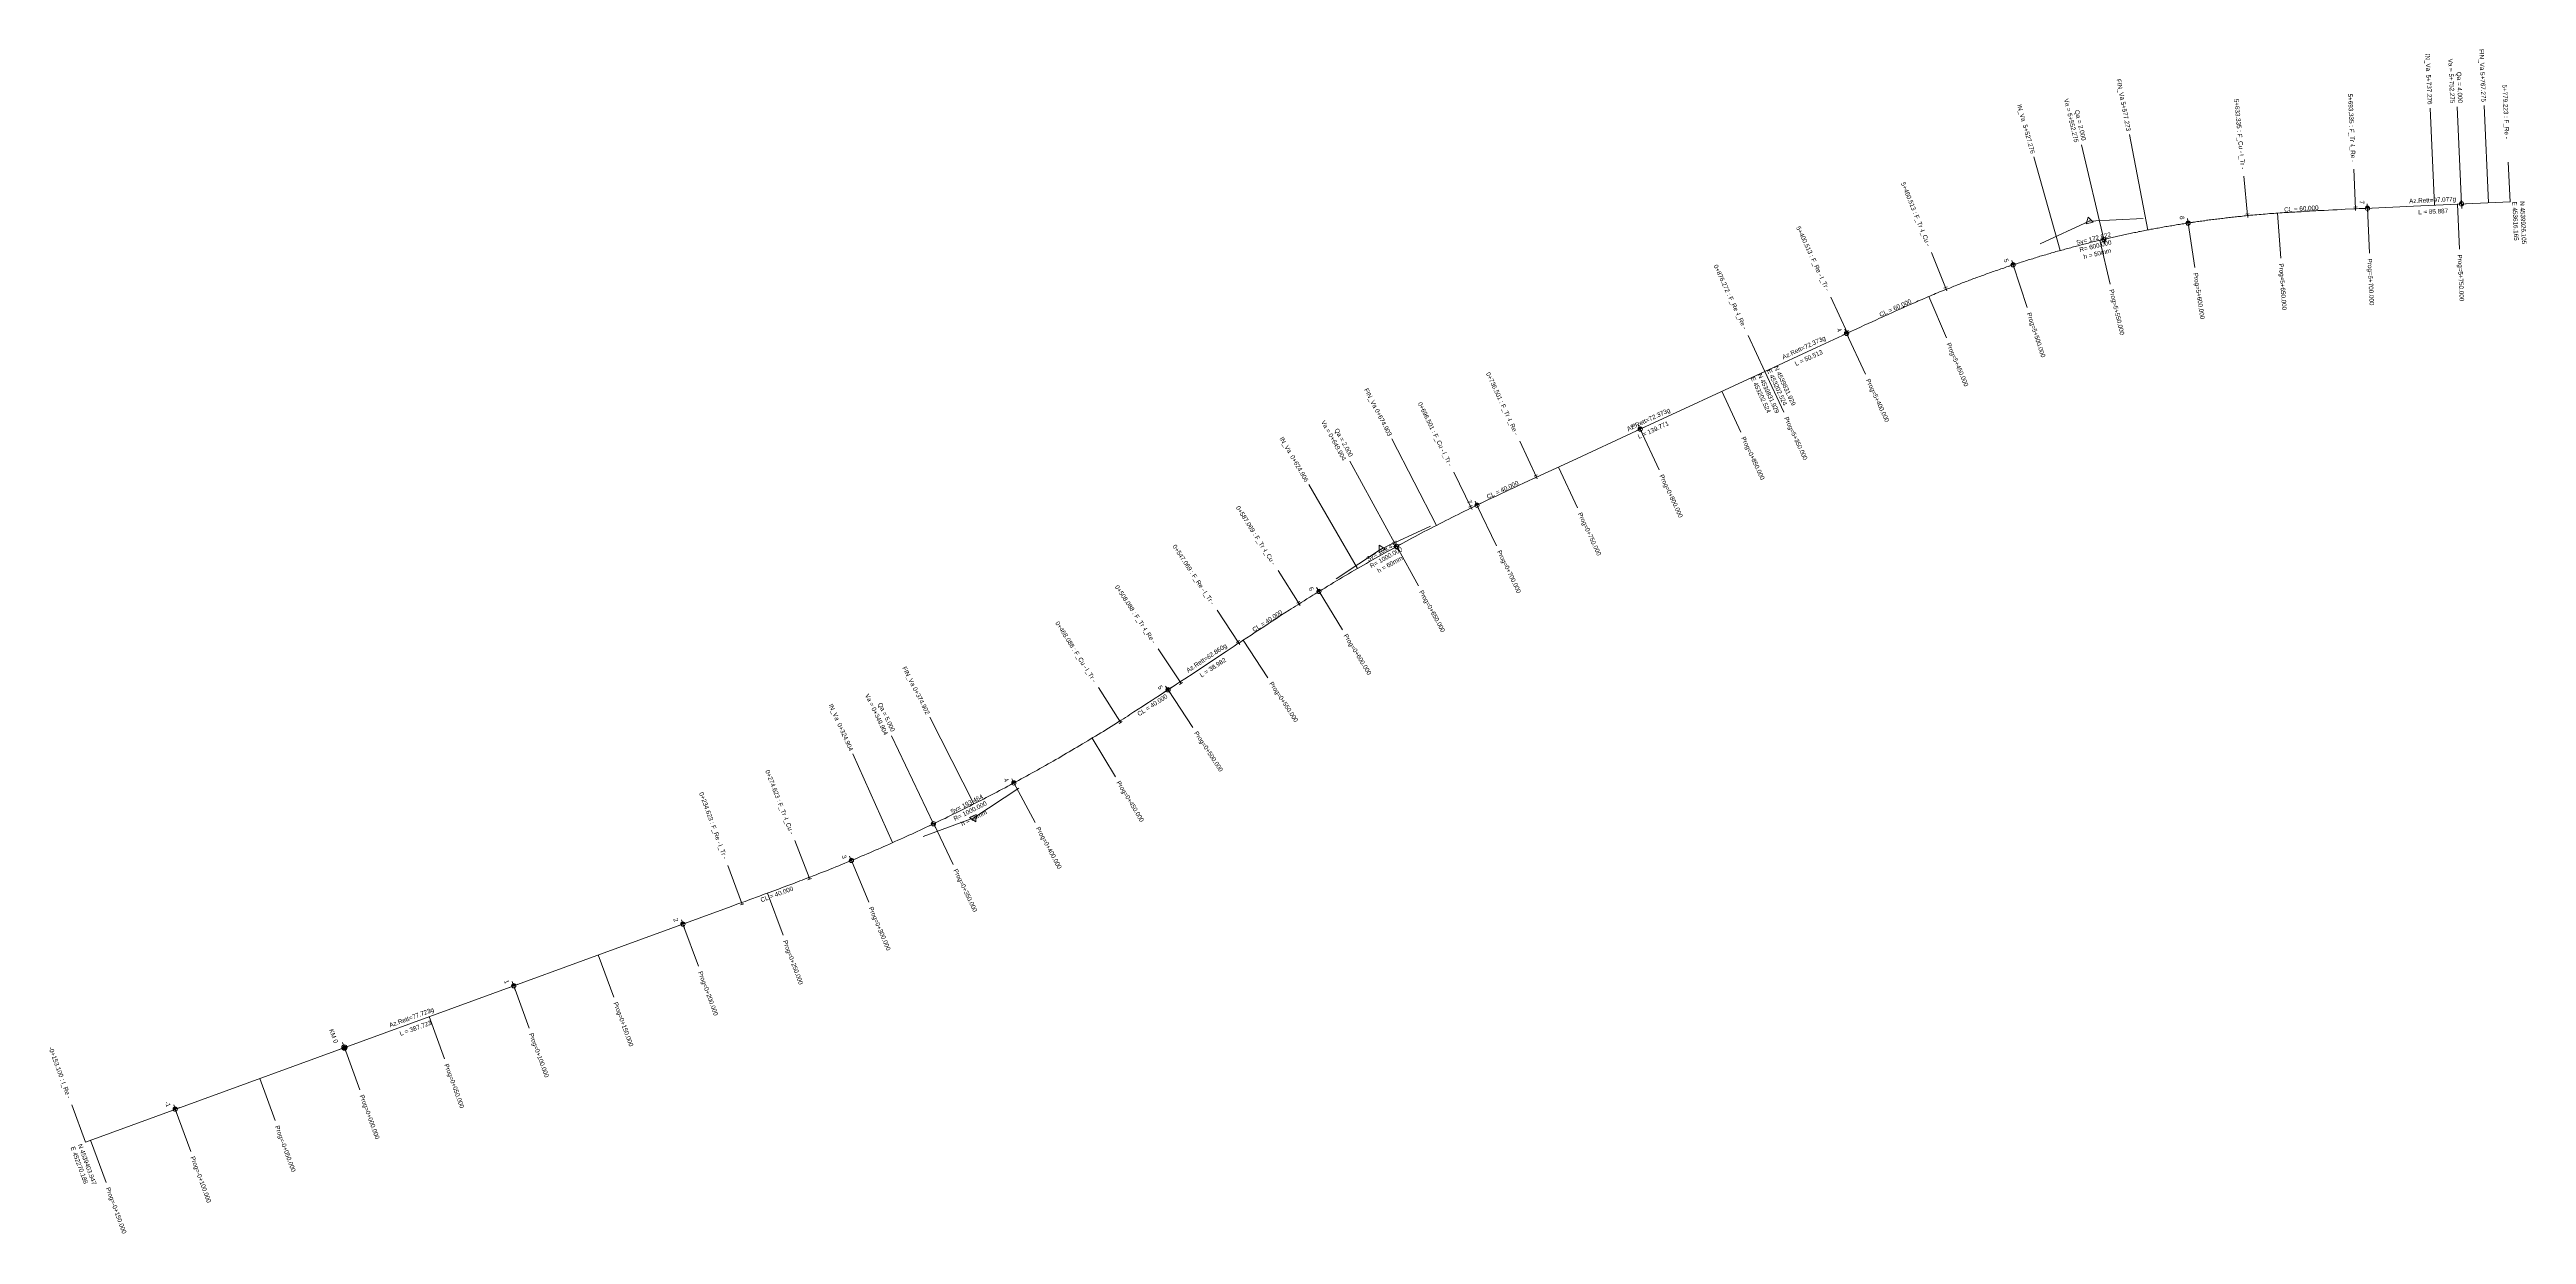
# Model space of a CAD drawing. Header units: metres. Extents: x 452250 to 453625, y 4539353 to 4540011.
import ezdxf
from ezdxf.enums import TextEntityAlignment as Align

# ---------------------------------------------------------------- set-up
doc = ezdxf.new("R2010")
doc.units = ezdxf.units.M
doc.header["$MEASUREMENT"] = 0
for name, color, linetype, lineweight in [('Asse_1$0$_Chilometriche', 2, 'Continuous', 0), ('Asse_1$0$_Ettometriche', 2, 'Continuous', 0), ('Asse_1$0$_Ettometriche_500', 2, 'Continuous', 0), ('Asse_1$0$_Linee Progressive Passo Costante', 1, 'Continuous', 0), ('Asse_1$0$_Linee Progressive Pti Tangenza', 1, 'Continuous', 0), ('Asse_1$0$_Linee_Elementi_Alt_in_Pln', 1, 'Continuous', 0), ('Asse_1$0$_PLN_Lunghezza_Clotoide', 2, 'Continuous', 0), ('Asse_1$0$_PLN_Simb_T', 2, 'Continuous', 0), ('Asse_1$0$_Simboli Curve Planimetriche', 2, 'Continuous', 0), ('Asse_1$0$_Simbolo_vertice_altimetrico_in_pln', 1, 'Continuous', 0), ('Asse_1$0$_Txt Componenti Planimetrici', 2, 'Continuous', 0), ('Asse_1$0$_Txt Coordinate Iniziali', 2, 'Continuous', 0), ('Asse_1$0$_Txt progressive passo costante', 2, 'Continuous', 0), ('Asse_1$0$_Txt Pti di Tangenza', 2, 'Continuous', 0), ('Asse_1$0$_TXT_coordinate finali', 2, 'Continuous', 0), ('Asse_1$0$_TXT_Elementi_Alt_in_Pln', 2, 'Continuous', 0), ('Asse_1$0$_Vertici Curve Planimetriche', 2, 'Continuous', 0), ('Asse_1$0$Ferrovia_Principale', 4, 'Continuous', 0), ('Asse_2$0$_Ettometriche', 2, 'Continuous', 0), ('Asse_2$0$_Ettometriche_500', 2, 'Continuous', 0), ('Asse_2$0$_Linee Progressive Passo Costante', 1, 'Continuous', 0), ('Asse_2$0$_Linee Progressive Pti Tangenza', 1, 'Continuous', 0), ('Asse_2$0$_Linee_Elementi_Alt_in_Pln', 1, 'Continuous', 0), ('Asse_2$0$_PLN_Lunghezza_Clotoide', 2, 'Continuous', 0), ('Asse_2$0$_PLN_Simb_T', 2, 'Continuous', 0), ('Asse_2$0$_Simboli Curve Planimetriche', 2, 'Continuous', 0), ('Asse_2$0$_Simbolo_vertice_altimetrico_in_pln', 1, 'Continuous', 0), ('Asse_2$0$_Txt Componenti Planimetrici', 2, 'Continuous', 0), ('Asse_2$0$_Txt Coordinate Iniziali', 2, 'Continuous', 0), ('Asse_2$0$_Txt progressive passo costante', 2, 'Continuous', 0), ('Asse_2$0$_Txt Pti di Tangenza', 2, 'Continuous', 0), ('Asse_2$0$_TXT_coordinate finali', 2, 'Continuous', 0), ('Asse_2$0$_TXT_Elementi_Alt_in_Pln', 2, 'Continuous', 0), ('Asse_2$0$_Vertici Curve Planimetriche', 2, 'Continuous', 0), ('Asse_2$0$Ferrovia_Principale', 4, 'Continuous', 0)]:
    doc.layers.add(name, color=color, linetype=linetype, lineweight=lineweight)
doc.styles.add('Asse_1$0$_Progressive Parziali', font='', dxfattribs={"height": 0.0025})
doc.styles.add('Asse_1$0$_Txt_Pln_Centro', font='', dxfattribs={"height": 0.0025})
doc.styles.add('Asse_1$0$_Txt_Pln_DX', font='', dxfattribs={"height": 0.0025})
doc.styles.add('Asse_1$0$_Txt_Pln_SX', font='', dxfattribs={"height": 0.0025})
doc.styles.add('Asse_2$0$_Progressive Parziali', font='', dxfattribs={"height": 0.0025})
doc.styles.add('Asse_2$0$_Txt_Pln_Centro', font='', dxfattribs={"height": 0.0025})
doc.styles.add('Asse_2$0$_Txt_Pln_DX', font='', dxfattribs={"height": 0.0025})
doc.styles.add('Asse_2$0$_Txt_Pln_SX', font='', dxfattribs={"height": 0.0025})
doc.styles.get('Asse_1$0$_Progressive Parziali').set_extended_font_data('Arial')
doc.styles.get('Asse_1$0$_Txt_Pln_Centro').set_extended_font_data('Arial')
doc.styles.get('Asse_1$0$_Txt_Pln_DX').set_extended_font_data('Arial')
doc.styles.get('Asse_1$0$_Txt_Pln_SX').set_extended_font_data('Arial')
doc.styles.get('Asse_2$0$_Progressive Parziali').set_extended_font_data('Arial')
doc.styles.get('Asse_2$0$_Txt_Pln_Centro').set_extended_font_data('Arial')
doc.styles.get('Asse_2$0$_Txt_Pln_DX').set_extended_font_data('Arial')
doc.styles.get('Asse_2$0$_Txt_Pln_SX').set_extended_font_data('Arial')

# ---------------------------------------------------------------- blocks, each defined once
blk = doc.blocks.new('Asse_1$0$SIM_02')
at = {"layer": 'Asse_1$0$_Chilometriche', "color": 2}
for p, q in [((-0.0006, 0.0007), (-0.0006, -0.0007)), ((-0.0003, 0.0008), (-0.0003, -0.0008)), ((0, 0), (0, 0.003)), ((0, 0), (0, -0.003)), ((0.0003, 0.0015), (0.0003, -0.0015)), ((0.0006, 0.0014), (0.0006, -0.0014)), ((0.0009, 0.0012), (0.0009, -0.0012)), ((0.0012, 0.0009), (0.0012, -0.0009)), ((-0.003, 0), (0.003, 0))]:
    blk.add_line(p, q, dxfattribs=at)
for radius in [0.0015, 0.0009]:
    blk.add_circle((0, 0), radius, dxfattribs=at)
blk = doc.blocks.new('Asse_1$0$DrawTextAnnotation')
at = {"layer": 'Asse_1$0$_Chilometriche', "insert": (-0.004, -0.0034), "char_height": 0.0025, "attachment_point": 6, "line_spacing_factor": 1.02, "style": 'Asse_1$0$_Txt_Pln_DX'}
blk.add_mtext('\\C256;KM 0', dxfattribs=at)
blk = doc.blocks.new('Asse_1$0$SIM_01')
at = {"layer": 'Asse_1$0$_Ettometriche', "color": 2}
for p, q in [((-0.0009, 0.0008), (-0.0009, -0.0008)), ((-0.0006, 0.001), (-0.0006, -0.001)), ((-0.0003, 0.0012), (-0.0003, -0.0012)), ((0, 0.0025), (0, -0.0025)), ((-0.0025, 0), (0.0025, 0))]:
    blk.add_line(p, q, dxfattribs=at)
blk.add_circle((0, 0), 0.0012, dxfattribs=at)
blk = doc.blocks.new('Asse_1$0$SIM_01_1')
at = {"layer": 'Asse_1$0$_Ettometriche', "color": 2}
for p, q in [((-0.0025, 0), (0.0025, 0)), ((-0.0009, 0.0008), (-0.0009, -0.0008)), ((-0.0006, 0.001), (-0.0006, -0.001)), ((-0.0003, 0.0012), (-0.0003, -0.0012)), ((0, 0.0025), (0, -0.0025))]:
    blk.add_line(p, q, dxfattribs=at)
blk.add_circle((0, 0), 0.0012, dxfattribs=at)
blk = doc.blocks.new('Asse_1$0$DrawTextAnnotation_1')
at = {"layer": 'Asse_1$0$_Ettometriche', "insert": (-0.0025, -0.0029), "char_height": 0.0025, "attachment_point": 6, "line_spacing_factor": 1.02, "style": 'Asse_1$0$_Txt_Pln_DX'}
blk.add_mtext('\\C256;-1', dxfattribs=at)
blk = doc.blocks.new('Asse_1$0$DrawTextAnnotation_2')
at = {"layer": 'Asse_1$0$_Ettometriche', "insert": (-0.0025, -0.0029), "char_height": 0.0025, "attachment_point": 6, "line_spacing_factor": 1.02, "style": 'Asse_1$0$_Txt_Pln_DX'}
blk.add_mtext('\\C256;1', dxfattribs=at)
blk = doc.blocks.new('Asse_1$0$DrawTextAnnotation_3')
at = {"layer": 'Asse_1$0$_Ettometriche', "insert": (-0.0025, -0.0029), "char_height": 0.0025, "attachment_point": 6, "line_spacing_factor": 1.02, "style": 'Asse_1$0$_Txt_Pln_DX'}
blk.add_mtext('\\C256;2', dxfattribs=at)
blk = doc.blocks.new('Asse_1$0$DrawTextAnnotation_4')
at = {"layer": 'Asse_1$0$_Ettometriche', "insert": (-0.0025, -0.0029), "char_height": 0.0025, "attachment_point": 6, "line_spacing_factor": 1.02, "style": 'Asse_1$0$_Txt_Pln_DX'}
blk.add_mtext('\\C256;3', dxfattribs=at)
blk = doc.blocks.new('Asse_1$0$DrawTextAnnotation_5')
at = {"layer": 'Asse_1$0$_Ettometriche', "insert": (-0.0025, -0.0029), "char_height": 0.0025, "attachment_point": 6, "line_spacing_factor": 1.02, "style": 'Asse_1$0$_Txt_Pln_DX'}
blk.add_mtext('\\C256;4', dxfattribs=at)
blk = doc.blocks.new('Asse_1$0$DrawTextAnnotation_6')
at = {"layer": 'Asse_1$0$_Ettometriche', "insert": (-0.0025, -0.0029), "char_height": 0.0025, "attachment_point": 6, "line_spacing_factor": 1.02, "style": 'Asse_1$0$_Txt_Pln_DX'}
blk.add_mtext('\\C256;6', dxfattribs=at)
blk = doc.blocks.new('Asse_1$0$DrawTextAnnotation_7')
at = {"layer": 'Asse_1$0$_Ettometriche', "insert": (-0.0025, -0.0029), "char_height": 0.0025, "attachment_point": 6, "line_spacing_factor": 1.02, "style": 'Asse_1$0$_Txt_Pln_DX'}
blk.add_mtext('\\C256;7', dxfattribs=at)
blk = doc.blocks.new('Asse_1$0$DrawTextAnnotation_8')
at = {"layer": 'Asse_1$0$_Ettometriche', "insert": (-0.0025, -0.0029), "char_height": 0.0025, "attachment_point": 6, "line_spacing_factor": 1.02, "style": 'Asse_1$0$_Txt_Pln_DX'}
blk.add_mtext('\\C256;8', dxfattribs=at)
blk = doc.blocks.new('Asse_1$0$SIM_01 - 500')
at = {"layer": 'Asse_1$0$_Ettometriche_500', "color": 2}
for p, q in [((-0.0025, 0), (0.0025, 0)), ((-0.0009, 0.0008), (-0.0009, -0.0008)), ((-0.0006, 0.001), (-0.0006, -0.001)), ((-0.0003, 0.0012), (-0.0003, -0.0012)), ((0, 0.0025), (0, -0.0025))]:
    blk.add_line(p, q, dxfattribs=at)
blk.add_circle((0, 0), 0.0012, dxfattribs=at)
blk = doc.blocks.new('Asse_1$0$DrawTextAnnotation_9')
at = {"layer": 'Asse_1$0$_Ettometriche_500', "insert": (-0.0025, -0.0029), "char_height": 0.0025, "attachment_point": 6, "line_spacing_factor": 1.02, "style": 'Asse_1$0$_Txt_Pln_DX'}
blk.add_mtext('\\C256;5', dxfattribs=at)
blk = doc.blocks.new('Asse_1$0$DrawLineAnnotationDirectionLength')
at = {"layer": 'Asse_1$0$_Linee Progressive Pti Tangenza'}
blk.add_line((0, 0), (-0.022, 0), dxfattribs=at)
blk = doc.blocks.new('Asse_1$0$DrawTextAnnotation_10')
at = {"layer": 'Asse_1$0$_Txt Componenti Planimetrici', "insert": (0, 0.0026), "char_height": 0.0025, "attachment_point": 5, "line_spacing_factor": 1.02, "style": 'Asse_1$0$_Txt_Pln_Centro'}
blk.add_mtext('\\C256;Az.Rett=77.723g', dxfattribs=at)
blk = doc.blocks.new('Asse_1$0$DrawTextAnnotation_11')
at = {"layer": 'Asse_1$0$_Txt Componenti Planimetrici', "insert": (0, 0.0026), "char_height": 0.0025, "attachment_point": 5, "line_spacing_factor": 1.02, "style": 'Asse_1$0$_Txt_Pln_Centro'}
blk.add_mtext('\\C256;Az.Rett=62.860g', dxfattribs=at)
blk = doc.blocks.new('Asse_1$0$DrawTextAnnotation_12')
at = {"layer": 'Asse_1$0$_Txt Componenti Planimetrici', "insert": (0, 0.0026), "char_height": 0.0025, "attachment_point": 5, "line_spacing_factor": 1.02, "style": 'Asse_1$0$_Txt_Pln_Centro'}
blk.add_mtext('\\C256;Az.Rett=72.373g', dxfattribs=at)
blk = doc.blocks.new('Asse_1$0$DrawTextAnnotation_13')
at = {"layer": 'Asse_1$0$_Txt Componenti Planimetrici', "insert": (0, -0.0034), "char_height": 0.0025, "attachment_point": 5, "line_spacing_factor": 1.02, "style": 'Asse_1$0$_Txt_Pln_Centro'}
blk.add_mtext('\\C256;L = 387.723', dxfattribs=at)
blk = doc.blocks.new('Asse_1$0$DrawTextAnnotation_14')
at = {"layer": 'Asse_1$0$_Txt Componenti Planimetrici', "insert": (0, -0.0034), "char_height": 0.0025, "attachment_point": 5, "line_spacing_factor": 1.02, "style": 'Asse_1$0$_Txt_Pln_Centro'}
blk.add_mtext('\\C256;L = 38.982', dxfattribs=at)
blk = doc.blocks.new('Asse_1$0$DrawTextAnnotation_15')
at = {"layer": 'Asse_1$0$_Txt Componenti Planimetrici', "insert": (0, -0.0034), "char_height": 0.0025, "attachment_point": 5, "line_spacing_factor": 1.02, "style": 'Asse_1$0$_Txt_Pln_Centro'}
blk.add_mtext('\\C256;L = 139.771', dxfattribs=at)
blk = doc.blocks.new('Asse_1$0$DrawTextAnnotation_16')
at = {"layer": 'Asse_1$0$_Txt Coordinate Iniziali', "insert": (0, -0.0054), "char_height": 0.0025, "attachment_point": 4, "line_spacing_factor": 1.02, "style": 'Asse_1$0$_Txt_Pln_SX'}
blk.add_mtext('\\C256;N 4539403.947\\PE 452270.188', dxfattribs=at)
blk = doc.blocks.new('Asse_1$0$DrawTextAnnotation_17')
at = {"layer": 'Asse_1$0$_TXT_coordinate finali', "insert": (0, 0.0046), "char_height": 0.0025, "attachment_point": 4, "line_spacing_factor": 1.02, "style": 'Asse_1$0$_Txt_Pln_SX'}
blk.add_mtext('\\C256;N 4539831.929\\PE 453202.524', dxfattribs=at)
blk = doc.blocks.new('Asse_1$0$DrawLeaderAnnotation')
at = {"layer": 'Asse_1$0$_Simboli Curve Planimetriche', "flags": 128}
blk.add_lwpolyline([(0.0023, 0), (-0.0012, 0.002), (-0.0012, -0.002)], close=True, dxfattribs=at)
blk = doc.blocks.new('Asse_1$0$DrawLineAnnotationDirectionLength_1')
at = {"layer": 'Asse_1$0$_Simboli Curve Planimetriche'}
blk.add_point((0, 0), dxfattribs=at)
blk = doc.blocks.new('Asse_1$0$DrawLineAnnotationDirectionLength_2')
at = {"layer": 'Asse_1$0$_Vertici Curve Planimetriche'}
blk.add_line((0, 0), (-0.03, 0), dxfattribs=at)
blk = doc.blocks.new('Asse_1$0$DrawLineAnnotationDirectionLength_3')
at = {"layer": 'Asse_1$0$_Vertici Curve Planimetriche'}
blk.add_line((0, 0), (0.03, 0), dxfattribs=at)
blk = doc.blocks.new('Asse_1$0$DrawTextAnnotation_18')
at = {"layer": 'Asse_1$0$_Txt Pti di Tangenza', "style": 'Asse_1$0$_Txt_Pln_DX'}
blk.add_text('I_Re - ', height=0.0025, dxfattribs=at).set_placement((-0.025, 0), align=Align.MIDDLE_RIGHT)
blk = doc.blocks.new('Asse_1$0$DrawTextAnnotation_19')
at = {"layer": 'Asse_1$0$_Txt Pti di Tangenza', "insert": (-0.035, -0.0004), "char_height": 0.0025, "attachment_point": 6, "line_spacing_factor": 1.02, "style": 'Asse_1$0$_Txt_Pln_DX'}
blk.add_mtext('\\C256;0+234.623 : F_Re - ', dxfattribs=at)
blk = doc.blocks.new('Asse_1$0$DrawTextAnnotation_20')
at = {"layer": 'Asse_1$0$_Txt Pti di Tangenza', "insert": (-0.035, -0.0004), "char_height": 0.0025, "attachment_point": 6, "line_spacing_factor": 1.02, "style": 'Asse_1$0$_Txt_Pln_DX'}
blk.add_mtext('\\C256;0+547.069 : F_Re - ', dxfattribs=at)
blk = doc.blocks.new('Asse_1$0$DrawTextAnnotation_21')
at = {"layer": 'Asse_1$0$_Txt Pti di Tangenza', "insert": (-0.035, -0.0004), "char_height": 0.0025, "attachment_point": 6, "line_spacing_factor": 1.02, "style": 'Asse_1$0$_Txt_Pln_DX'}
blk.add_mtext('\\C256;0+876.272 : F_Re - ', dxfattribs=at)
blk = doc.blocks.new('Asse_1$0$DrawTextAnnotation_22')
at = {"layer": 'Asse_1$0$_Txt Pti di Tangenza', "style": 'Asse_1$0$_Txt_Pln_DX'}
blk.add_text('I_Tr - ', height=0.0025, dxfattribs=at).set_placement((-0.025, 0), align=Align.MIDDLE_RIGHT)
blk = doc.blocks.new('Asse_1$0$DrawTextAnnotation_23')
at = {"layer": 'Asse_1$0$_Txt Pti di Tangenza', "insert": (-0.035, -0.0004), "char_height": 0.0025, "attachment_point": 6, "line_spacing_factor": 1.02, "style": 'Asse_1$0$_Txt_Pln_DX'}
blk.add_mtext('\\C256;0+274.623 : F_Tr - ', dxfattribs=at)
blk = doc.blocks.new('Asse_1$0$DrawTextAnnotation_24')
at = {"layer": 'Asse_1$0$_Txt Pti di Tangenza', "insert": (-0.035, -0.0004), "char_height": 0.0025, "attachment_point": 6, "line_spacing_factor": 1.02, "style": 'Asse_1$0$_Txt_Pln_DX'}
blk.add_mtext('\\C256;0+508.088 : F_Tr - ', dxfattribs=at)
blk = doc.blocks.new('Asse_1$0$DrawTextAnnotation_25')
at = {"layer": 'Asse_1$0$_Txt Pti di Tangenza', "insert": (-0.035, -0.0004), "char_height": 0.0025, "attachment_point": 6, "line_spacing_factor": 1.02, "style": 'Asse_1$0$_Txt_Pln_DX'}
blk.add_mtext('\\C256;0+587.069 : F_Tr - ', dxfattribs=at)
blk = doc.blocks.new('Asse_1$0$DrawTextAnnotation_26')
at = {"layer": 'Asse_1$0$_Txt Pti di Tangenza', "insert": (-0.035, -0.0004), "char_height": 0.0025, "attachment_point": 6, "line_spacing_factor": 1.02, "style": 'Asse_1$0$_Txt_Pln_DX'}
blk.add_mtext('\\C256;0+736.501 : F_Tr - ', dxfattribs=at)
blk = doc.blocks.new('Asse_1$0$DrawTextAnnotation_27')
at = {"layer": 'Asse_1$0$_Txt Pti di Tangenza', "style": 'Asse_1$0$_Txt_Pln_DX'}
blk.add_text('I_Cu - ', height=0.0025, dxfattribs=at).set_placement((-0.025, 0), align=Align.MIDDLE_RIGHT)
blk = doc.blocks.new('Asse_1$0$DrawTextAnnotation_28')
at = {"layer": 'Asse_1$0$_Txt Pti di Tangenza', "insert": (-0.035, -0.0004), "char_height": 0.0025, "attachment_point": 6, "line_spacing_factor": 1.02, "style": 'Asse_1$0$_Txt_Pln_DX'}
blk.add_mtext('\\C256;0+468.088 : F_Cu - ', dxfattribs=at)
blk = doc.blocks.new('Asse_1$0$DrawTextAnnotation_29')
at = {"layer": 'Asse_1$0$_Txt Pti di Tangenza', "insert": (-0.035, -0.0004), "char_height": 0.0025, "attachment_point": 6, "line_spacing_factor": 1.02, "style": 'Asse_1$0$_Txt_Pln_DX'}
blk.add_mtext('\\C256;0+696.501 : F_Cu - ', dxfattribs=at)
blk = doc.blocks.new('Asse_1$0$DrawLineAnnotationDirectionLength_4')
at = {"layer": 'Asse_1$0$_Linee_Elementi_Alt_in_Pln'}
blk.add_line((0, 0), (-0.054, 0), dxfattribs=at)
blk = doc.blocks.new('Asse_1$0$DrawTextAnnotation_30')
at = {"layer": 'Asse_1$0$_TXT_Elementi_Alt_in_Pln', "insert": (-0.056, -0.0024), "char_height": 0.0025, "attachment_point": 6, "line_spacing_factor": 1.02, "style": 'Asse_1$0$_Txt_Pln_DX'}
blk.add_mtext('\\C256;Va = 0+349.904', dxfattribs=at)
blk = doc.blocks.new('Asse_1$0$DrawTextAnnotation_31')
at = {"layer": 'Asse_1$0$_TXT_Elementi_Alt_in_Pln', "insert": (-0.056, -0.0024), "char_height": 0.0025, "attachment_point": 6, "line_spacing_factor": 1.02, "style": 'Asse_1$0$_Txt_Pln_DX'}
blk.add_mtext('\\C256;Va = 0+649.904', dxfattribs=at)
blk = doc.blocks.new('Asse_1$0$DrawTextAnnotation_32')
at = {"layer": 'Asse_1$0$_TXT_Elementi_Alt_in_Pln', "insert": (-0.056, -0.0004), "char_height": 0.0025, "attachment_point": 6, "line_spacing_factor": 1.02, "style": 'Asse_1$0$_Txt_Pln_DX'}
blk.add_mtext('\\C256;IN_Va  0+324.904', dxfattribs=at)
blk = doc.blocks.new('Asse_1$0$DrawTextAnnotation_33')
at = {"layer": 'Asse_1$0$_TXT_Elementi_Alt_in_Pln', "insert": (-0.056, -0.0004), "char_height": 0.0025, "attachment_point": 6, "line_spacing_factor": 1.02, "style": 'Asse_1$0$_Txt_Pln_DX'}
blk.add_mtext('\\C256;IN_Va  0+624.906', dxfattribs=at)
blk = doc.blocks.new('Asse_1$0$DrawTextAnnotation_34')
at = {"layer": 'Asse_1$0$_TXT_Elementi_Alt_in_Pln', "insert": (-0.056, -0.0004), "char_height": 0.0025, "attachment_point": 6, "line_spacing_factor": 1.02, "style": 'Asse_1$0$_Txt_Pln_DX'}
blk.add_mtext('\\C256;FIN_Va 0+374.902', dxfattribs=at)
blk = doc.blocks.new('Asse_1$0$DrawTextAnnotation_35')
at = {"layer": 'Asse_1$0$_TXT_Elementi_Alt_in_Pln', "insert": (-0.056, -0.0004), "char_height": 0.0025, "attachment_point": 6, "line_spacing_factor": 1.02, "style": 'Asse_1$0$_Txt_Pln_DX'}
blk.add_mtext('\\C256;FIN_Va 0+674.903', dxfattribs=at)
blk = doc.blocks.new('Asse_1$0$DrawLineAnnotationDirectionLength_5')
at = {"layer": 'Asse_1$0$_Linee Progressive Passo Costante'}
blk.add_line((0, 0), (0.025, 0), dxfattribs=at)
blk = doc.blocks.new('Asse_1$0$DrawTextAnnotation_36')
at = {"layer": 'Asse_1$0$_Txt progressive passo costante', "insert": (0.028, -0.0004), "char_height": 0.0025, "attachment_point": 4, "line_spacing_factor": 1.02, "style": 'Asse_1$0$_Progressive Parziali'}
blk.add_mtext('\\C256;Prog=-0+150.000', dxfattribs=at)
blk = doc.blocks.new('Asse_1$0$DrawTextAnnotation_37')
at = {"layer": 'Asse_1$0$_Txt progressive passo costante', "insert": (0.028, -0.0004), "char_height": 0.0025, "attachment_point": 4, "line_spacing_factor": 1.02, "style": 'Asse_1$0$_Progressive Parziali'}
blk.add_mtext('\\C256;Prog=-0+100.000', dxfattribs=at)
blk = doc.blocks.new('Asse_1$0$DrawTextAnnotation_38')
at = {"layer": 'Asse_1$0$_Txt progressive passo costante', "insert": (0.028, -0.0004), "char_height": 0.0025, "attachment_point": 4, "line_spacing_factor": 1.02, "style": 'Asse_1$0$_Progressive Parziali'}
blk.add_mtext('\\C256;Prog=-0+050.000', dxfattribs=at)
blk = doc.blocks.new('Asse_1$0$DrawTextAnnotation_39')
at = {"layer": 'Asse_1$0$_Txt progressive passo costante', "insert": (0.028, -0.0004), "char_height": 0.0025, "attachment_point": 4, "line_spacing_factor": 1.02, "style": 'Asse_1$0$_Progressive Parziali'}
blk.add_mtext('\\C256;Prog=0+000.000', dxfattribs=at)
blk = doc.blocks.new('Asse_1$0$DrawTextAnnotation_40')
at = {"layer": 'Asse_1$0$_Txt progressive passo costante', "insert": (0.028, -0.0004), "char_height": 0.0025, "attachment_point": 4, "line_spacing_factor": 1.02, "style": 'Asse_1$0$_Progressive Parziali'}
blk.add_mtext('\\C256;Prog=0+050.000', dxfattribs=at)
blk = doc.blocks.new('Asse_1$0$DrawTextAnnotation_41')
at = {"layer": 'Asse_1$0$_Txt progressive passo costante', "insert": (0.028, -0.0004), "char_height": 0.0025, "attachment_point": 4, "line_spacing_factor": 1.02, "style": 'Asse_1$0$_Progressive Parziali'}
blk.add_mtext('\\C256;Prog=0+100.000', dxfattribs=at)
blk = doc.blocks.new('Asse_1$0$DrawTextAnnotation_42')
at = {"layer": 'Asse_1$0$_Txt progressive passo costante', "insert": (0.028, -0.0004), "char_height": 0.0025, "attachment_point": 4, "line_spacing_factor": 1.02, "style": 'Asse_1$0$_Progressive Parziali'}
blk.add_mtext('\\C256;Prog=0+150.000', dxfattribs=at)
blk = doc.blocks.new('Asse_1$0$DrawTextAnnotation_43')
at = {"layer": 'Asse_1$0$_Txt progressive passo costante', "insert": (0.028, -0.0004), "char_height": 0.0025, "attachment_point": 4, "line_spacing_factor": 1.02, "style": 'Asse_1$0$_Progressive Parziali'}
blk.add_mtext('\\C256;Prog=0+200.000', dxfattribs=at)
blk = doc.blocks.new('Asse_1$0$DrawTextAnnotation_44')
at = {"layer": 'Asse_1$0$_Txt progressive passo costante', "insert": (0.028, -0.0004), "char_height": 0.0025, "attachment_point": 4, "line_spacing_factor": 1.02, "style": 'Asse_1$0$_Progressive Parziali'}
blk.add_mtext('\\C256;Prog=0+250.000', dxfattribs=at)
blk = doc.blocks.new('Asse_1$0$DrawTextAnnotation_45')
at = {"layer": 'Asse_1$0$_Txt progressive passo costante', "insert": (0.028, -0.0004), "char_height": 0.0025, "attachment_point": 4, "line_spacing_factor": 1.02, "style": 'Asse_1$0$_Progressive Parziali'}
blk.add_mtext('\\C256;Prog=0+300.000', dxfattribs=at)
blk = doc.blocks.new('Asse_1$0$DrawTextAnnotation_46')
at = {"layer": 'Asse_1$0$_Txt progressive passo costante', "insert": (0.028, -0.0004), "char_height": 0.0025, "attachment_point": 4, "line_spacing_factor": 1.02, "style": 'Asse_1$0$_Progressive Parziali'}
blk.add_mtext('\\C256;Prog=0+350.000', dxfattribs=at)
blk = doc.blocks.new('Asse_1$0$DrawTextAnnotation_47')
at = {"layer": 'Asse_1$0$_Txt progressive passo costante', "insert": (0.028, -0.0004), "char_height": 0.0025, "attachment_point": 4, "line_spacing_factor": 1.02, "style": 'Asse_1$0$_Progressive Parziali'}
blk.add_mtext('\\C256;Prog=0+400.000', dxfattribs=at)
blk = doc.blocks.new('Asse_1$0$DrawTextAnnotation_48')
at = {"layer": 'Asse_1$0$_Txt progressive passo costante', "insert": (0.028, -0.0004), "char_height": 0.0025, "attachment_point": 4, "line_spacing_factor": 1.02, "style": 'Asse_1$0$_Progressive Parziali'}
blk.add_mtext('\\C256;Prog=0+450.000', dxfattribs=at)
blk = doc.blocks.new('Asse_1$0$DrawTextAnnotation_49')
at = {"layer": 'Asse_1$0$_Txt progressive passo costante', "insert": (0.028, -0.0004), "char_height": 0.0025, "attachment_point": 4, "line_spacing_factor": 1.02, "style": 'Asse_1$0$_Progressive Parziali'}
blk.add_mtext('\\C256;Prog=0+500.000', dxfattribs=at)
blk = doc.blocks.new('Asse_1$0$DrawTextAnnotation_50')
at = {"layer": 'Asse_1$0$_Txt progressive passo costante', "insert": (0.028, -0.0004), "char_height": 0.0025, "attachment_point": 4, "line_spacing_factor": 1.02, "style": 'Asse_1$0$_Progressive Parziali'}
blk.add_mtext('\\C256;Prog=0+550.000', dxfattribs=at)
blk = doc.blocks.new('Asse_1$0$DrawTextAnnotation_51')
at = {"layer": 'Asse_1$0$_Txt progressive passo costante', "insert": (0.028, -0.0004), "char_height": 0.0025, "attachment_point": 4, "line_spacing_factor": 1.02, "style": 'Asse_1$0$_Progressive Parziali'}
blk.add_mtext('\\C256;Prog=0+600.000', dxfattribs=at)
blk = doc.blocks.new('Asse_1$0$DrawTextAnnotation_52')
at = {"layer": 'Asse_1$0$_Txt progressive passo costante', "insert": (0.028, -0.0004), "char_height": 0.0025, "attachment_point": 4, "line_spacing_factor": 1.02, "style": 'Asse_1$0$_Progressive Parziali'}
blk.add_mtext('\\C256;Prog=0+650.000', dxfattribs=at)
blk = doc.blocks.new('Asse_1$0$DrawTextAnnotation_53')
at = {"layer": 'Asse_1$0$_Txt progressive passo costante', "insert": (0.028, -0.0004), "char_height": 0.0025, "attachment_point": 4, "line_spacing_factor": 1.02, "style": 'Asse_1$0$_Progressive Parziali'}
blk.add_mtext('\\C256;Prog=0+700.000', dxfattribs=at)
blk = doc.blocks.new('Asse_1$0$DrawTextAnnotation_54')
at = {"layer": 'Asse_1$0$_Txt progressive passo costante', "insert": (0.028, -0.0004), "char_height": 0.0025, "attachment_point": 4, "line_spacing_factor": 1.02, "style": 'Asse_1$0$_Progressive Parziali'}
blk.add_mtext('\\C256;Prog=0+750.000', dxfattribs=at)
blk = doc.blocks.new('Asse_1$0$DrawTextAnnotation_55')
at = {"layer": 'Asse_1$0$_Txt progressive passo costante', "insert": (0.028, -0.0004), "char_height": 0.0025, "attachment_point": 4, "line_spacing_factor": 1.02, "style": 'Asse_1$0$_Progressive Parziali'}
blk.add_mtext('\\C256;Prog=0+800.000', dxfattribs=at)
blk = doc.blocks.new('Asse_1$0$DrawTextAnnotation_56')
at = {"layer": 'Asse_1$0$_Txt progressive passo costante', "insert": (0.028, -0.0004), "char_height": 0.0025, "attachment_point": 4, "line_spacing_factor": 1.02, "style": 'Asse_1$0$_Progressive Parziali'}
blk.add_mtext('\\C256;Prog=0+850.000', dxfattribs=at)
blk = doc.blocks.new('Asse_1$0$SIM_09')
at = {"layer": 'Asse_1$0$_Simbolo_vertice_altimetrico_in_pln'}
for p, q in [((-0.0025, 0), (0.0025, 0)), ((-0.0009, 0.0008), (-0.0009, 0)), ((-0.0006, 0.001), (-0.0006, 0)), ((-0.0003, 0.0012), (-0.0003, 0)), ((0, 0.0025), (0, -0.0025)), ((0.0003, -0.0012), (0.0003, 0)), ((0.0006, -0.001), (0.0006, 0)), ((0.0009, -0.0008), (0.0009, 0))]:
    blk.add_line(p, q, dxfattribs=at)
blk.add_circle((0, 0), 0.0012, dxfattribs=at)
blk = doc.blocks.new('Asse_1$0$SIM_09_1')
at = {"layer": 'Asse_1$0$_Simbolo_vertice_altimetrico_in_pln'}
for p, q in [((-0.0025, 0), (0.0025, 0)), ((-0.0009, 0.0008), (-0.0009, 0)), ((-0.0006, 0.001), (-0.0006, 0)), ((-0.0003, 0.0012), (-0.0003, 0)), ((0, 0.0025), (0, -0.0025)), ((0.0003, -0.0012), (0.0003, 0)), ((0.0006, -0.001), (0.0006, 0)), ((0.0009, -0.0008), (0.0009, 0))]:
    blk.add_line(p, q, dxfattribs=at)
blk.add_circle((0, 0), 0.0012, dxfattribs=at)
blk = doc.blocks.new('Asse_1$0$SIM_03')
at = {"layer": 'Asse_1$0$_PLN_Simb_T', "flags": 128}
for points in [[(-0.001, 0.001), (0.001, 0.001)], [(0, -0.001), (0, 0.001)]]:
    blk.add_lwpolyline(points, dxfattribs=at)
blk = doc.blocks.new('Asse_1$0$SIM_03_1')
at = {"layer": 'Asse_1$0$_PLN_Simb_T', "flags": 128}
for points in [[(-0.001, 0.001), (0.001, 0.001)], [(0, -0.001), (0, 0.001)]]:
    blk.add_lwpolyline(points, dxfattribs=at)
blk = doc.blocks.new('Asse_1$0$DrawTextAnnotation_57')
at = {"layer": 'Asse_1$0$_PLN_Lunghezza_Clotoide', "insert": (0, 0.0016), "char_height": 0.0025, "attachment_point": 5, "line_spacing_factor": 1.02, "style": 'Asse_1$0$_Txt_Pln_Centro'}
blk.add_mtext('\\C256;CL = 40.000', dxfattribs=at)
blk = doc.blocks.new('Asse_1$0$DrawTextAnnotation_58')
at = {"layer": 'Asse_1$0$_PLN_Lunghezza_Clotoide', "insert": (0, -0.0024), "char_height": 0.0025, "attachment_point": 5, "line_spacing_factor": 1.02, "style": 'Asse_1$0$_Txt_Pln_Centro'}
blk.add_mtext('\\C256;CL = 40.000', dxfattribs=at)
blk = doc.blocks.new('Asse_1$0$DrawTextAnnotation_59')
at = {"layer": 'Asse_1$0$_TXT_Elementi_Alt_in_Pln', "insert": (-0.056, 0.0016), "char_height": 0.0025, "attachment_point": 6, "line_spacing_factor": 1.02, "style": 'Asse_1$0$_Txt_Pln_DX'}
blk.add_mtext('\\C256;Qa = 5.000', dxfattribs=at)
blk = doc.blocks.new('Asse_1$0$DrawTextAnnotation_60')
at = {"layer": 'Asse_1$0$_TXT_Elementi_Alt_in_Pln', "insert": (-0.056, 0.0016), "char_height": 0.0025, "attachment_point": 6, "line_spacing_factor": 1.02, "style": 'Asse_1$0$_Txt_Pln_DX'}
blk.add_mtext('\\C256;Qa = 2.000', dxfattribs=at)
blk = doc.blocks.new('Asse_1$0$DrawTextAnnotation_61')
at = {"layer": 'Asse_1$0$_Txt Componenti Planimetrici', "insert": (0, -0.0069), "char_height": 0.0025, "attachment_point": 5, "line_spacing_factor": 1.02, "style": 'Asse_1$0$_Txt_Pln_Centro'}
blk.add_mtext('\\C256;h = 60mm', dxfattribs=at)
blk = doc.blocks.new('Asse_2$0$SIM_01')
at = {"layer": 'Asse_2$0$_Ettometriche', "color": 2, "ltscale": 1000}
for p, q in [((-0.0009, 0.0008), (-0.0009, -0.0008)), ((-0.0006, 0.001), (-0.0006, -0.001)), ((-0.0003, 0.0012), (-0.0003, -0.0012)), ((0, 0.0025), (0, -0.0025)), ((-0.0025, 0), (0.0025, 0))]:
    blk.add_line(p, q, dxfattribs=at)
blk.add_circle((0, 0), 0.0012, dxfattribs=at)
blk = doc.blocks.new('Asse_2$0$SIM_01_1')
at = {"layer": 'Asse_2$0$_Ettometriche', "color": 2, "ltscale": 1000}
for p, q in [((-0.0025, 0), (0.0025, 0)), ((-0.0009, 0.0008), (-0.0009, -0.0008)), ((-0.0006, 0.001), (-0.0006, -0.001)), ((-0.0003, 0.0012), (-0.0003, -0.0012)), ((0, 0.0025), (0, -0.0025))]:
    blk.add_line(p, q, dxfattribs=at)
blk.add_circle((0, 0), 0.0012, dxfattribs=at)
blk = doc.blocks.new('Asse_2$0$DrawTextAnnotation')
at = {"layer": 'Asse_2$0$_Ettometriche', "insert": (-0.0025, -0.0029), "char_height": 0.0025, "attachment_point": 6, "line_spacing_factor": 1.02, "style": 'Asse_2$0$_Txt_Pln_DX'}
blk.add_mtext('\\C256;4', dxfattribs=at)
blk = doc.blocks.new('Asse_2$0$DrawTextAnnotation_1')
at = {"layer": 'Asse_2$0$_Ettometriche', "insert": (-0.0025, -0.0029), "char_height": 0.0025, "attachment_point": 6, "line_spacing_factor": 1.02, "style": 'Asse_2$0$_Txt_Pln_DX'}
blk.add_mtext('\\C256;6', dxfattribs=at)
blk = doc.blocks.new('Asse_2$0$DrawTextAnnotation_2')
at = {"layer": 'Asse_2$0$_Ettometriche', "insert": (-0.0025, -0.0029), "char_height": 0.0025, "attachment_point": 6, "line_spacing_factor": 1.02, "style": 'Asse_2$0$_Txt_Pln_DX'}
blk.add_mtext('\\C256;7', dxfattribs=at)
blk = doc.blocks.new('Asse_2$0$SIM_01 - 500')
at = {"layer": 'Asse_2$0$_Ettometriche_500', "color": 2, "ltscale": 1000}
for p, q in [((-0.0025, 0), (0.0025, 0)), ((-0.0009, 0.0008), (-0.0009, -0.0008)), ((-0.0006, 0.001), (-0.0006, -0.001)), ((-0.0003, 0.0012), (-0.0003, -0.0012)), ((0, 0.0025), (0, -0.0025))]:
    blk.add_line(p, q, dxfattribs=at)
blk.add_circle((0, 0), 0.0012, dxfattribs=at)
blk = doc.blocks.new('Asse_2$0$DrawTextAnnotation_3')
at = {"layer": 'Asse_2$0$_Ettometriche_500', "insert": (-0.0025, -0.0029), "char_height": 0.0025, "attachment_point": 6, "line_spacing_factor": 1.02, "style": 'Asse_2$0$_Txt_Pln_DX'}
blk.add_mtext('\\C256;5', dxfattribs=at)
blk = doc.blocks.new('Asse_2$0$DrawLineAnnotationDirectionLength')
at = {"layer": 'Asse_2$0$_Linee Progressive Pti Tangenza'}
blk.add_line((0, 0), (-0.022, 0), dxfattribs=at)
blk = doc.blocks.new('Asse_2$0$DrawTextAnnotation_4')
at = {"layer": 'Asse_2$0$_Txt Componenti Planimetrici', "insert": (0, 0.0026), "char_height": 0.0025, "attachment_point": 5, "line_spacing_factor": 1.02, "style": 'Asse_2$0$_Txt_Pln_Centro'}
blk.add_mtext('\\C256;Az.Rett=72.373g', dxfattribs=at)
blk = doc.blocks.new('Asse_2$0$DrawTextAnnotation_5')
at = {"layer": 'Asse_2$0$_Txt Componenti Planimetrici', "insert": (0, 0.0026), "char_height": 0.0025, "attachment_point": 5, "line_spacing_factor": 1.02, "style": 'Asse_2$0$_Txt_Pln_Centro'}
blk.add_mtext('\\C256;Az.Rett=97.077g', dxfattribs=at)
blk = doc.blocks.new('Asse_2$0$DrawTextAnnotation_6')
at = {"layer": 'Asse_2$0$_Txt Componenti Planimetrici', "insert": (0, -0.0034), "char_height": 0.0025, "attachment_point": 5, "line_spacing_factor": 1.02, "style": 'Asse_2$0$_Txt_Pln_Centro'}
blk.add_mtext('\\C256;L = 50.513', dxfattribs=at)
blk = doc.blocks.new('Asse_2$0$DrawTextAnnotation_7')
at = {"layer": 'Asse_2$0$_Txt Componenti Planimetrici', "insert": (0, -0.0034), "char_height": 0.0025, "attachment_point": 5, "line_spacing_factor": 1.02, "style": 'Asse_2$0$_Txt_Pln_Centro'}
blk.add_mtext('\\C256;L = 85.887', dxfattribs=at)
blk = doc.blocks.new('Asse_2$0$DrawTextAnnotation_8')
at = {"layer": 'Asse_2$0$_Txt Coordinate Iniziali', "insert": (0, -0.0054), "char_height": 0.0025, "attachment_point": 4, "line_spacing_factor": 1.02, "style": 'Asse_2$0$_Txt_Pln_SX'}
blk.add_mtext('\\C256;N 4539831.929\\PE 453202.524', dxfattribs=at)
blk = doc.blocks.new('Asse_2$0$DrawTextAnnotation_9')
at = {"layer": 'Asse_2$0$_TXT_coordinate finali', "insert": (0, 0.0046), "char_height": 0.0025, "attachment_point": 4, "line_spacing_factor": 1.02, "style": 'Asse_2$0$_Txt_Pln_SX'}
blk.add_mtext('\\C256;N 4539926.105\\PE 453616.165', dxfattribs=at)
blk = doc.blocks.new('Asse_2$0$DrawLeaderAnnotation')
at = {"layer": 'Asse_2$0$_Simboli Curve Planimetriche', "flags": 128}
blk.add_lwpolyline([(0.0023, 0), (-0.0012, 0.002), (-0.0012, -0.002)], close=True, dxfattribs=at)
blk = doc.blocks.new('Asse_2$0$DrawLineAnnotationDirectionLength_1')
at = {"layer": 'Asse_2$0$_Simboli Curve Planimetriche'}
blk.add_point((0, 0), dxfattribs=at)
blk = doc.blocks.new('Asse_2$0$DrawLineAnnotationDirectionLength_2')
at = {"layer": 'Asse_2$0$_Vertici Curve Planimetriche'}
blk.add_line((0, 0), (-0.03, 0), dxfattribs=at)
blk = doc.blocks.new('Asse_2$0$DrawLineAnnotationDirectionLength_3')
at = {"layer": 'Asse_2$0$_Vertici Curve Planimetriche'}
blk.add_line((0, 0), (0.03, 0), dxfattribs=at)
blk = doc.blocks.new('Asse_2$0$DrawTextAnnotation_10')
at = {"layer": 'Asse_2$0$_Txt Pti di Tangenza', "style": 'Asse_2$0$_Txt_Pln_DX'}
blk.add_text('I_Re - ', height=0.0025, dxfattribs=at).set_placement((-0.025, 0), align=Align.MIDDLE_RIGHT)
blk = doc.blocks.new('Asse_2$0$DrawTextAnnotation_11')
at = {"layer": 'Asse_2$0$_Txt Pti di Tangenza', "insert": (-0.035, -0.0004), "char_height": 0.0025, "attachment_point": 6, "line_spacing_factor": 1.02, "style": 'Asse_2$0$_Txt_Pln_DX'}
blk.add_mtext('\\C256;5+400.513 : F_Re - ', dxfattribs=at)
blk = doc.blocks.new('Asse_2$0$DrawTextAnnotation_12')
at = {"layer": 'Asse_2$0$_Txt Pti di Tangenza', "insert": (-0.035, -0.0004), "char_height": 0.0025, "attachment_point": 6, "line_spacing_factor": 1.02, "style": 'Asse_2$0$_Txt_Pln_DX'}
blk.add_mtext('\\C256;5+779.223 : F_Re - ', dxfattribs=at)
blk = doc.blocks.new('Asse_2$0$DrawTextAnnotation_13')
at = {"layer": 'Asse_2$0$_Txt Pti di Tangenza', "style": 'Asse_2$0$_Txt_Pln_DX'}
blk.add_text('I_Tr - ', height=0.0025, dxfattribs=at).set_placement((-0.025, 0), align=Align.MIDDLE_RIGHT)
blk = doc.blocks.new('Asse_2$0$DrawTextAnnotation_14')
at = {"layer": 'Asse_2$0$_Txt Pti di Tangenza', "insert": (-0.035, -0.0004), "char_height": 0.0025, "attachment_point": 6, "line_spacing_factor": 1.02, "style": 'Asse_2$0$_Txt_Pln_DX'}
blk.add_mtext('\\C256;5+460.513 : F_Tr - ', dxfattribs=at)
blk = doc.blocks.new('Asse_2$0$DrawTextAnnotation_15')
at = {"layer": 'Asse_2$0$_Txt Pti di Tangenza', "insert": (-0.035, -0.0004), "char_height": 0.0025, "attachment_point": 6, "line_spacing_factor": 1.02, "style": 'Asse_2$0$_Txt_Pln_DX'}
blk.add_mtext('\\C256;5+693.335 : F_Tr - ', dxfattribs=at)
blk = doc.blocks.new('Asse_2$0$DrawTextAnnotation_16')
at = {"layer": 'Asse_2$0$_Txt Pti di Tangenza', "style": 'Asse_2$0$_Txt_Pln_DX'}
blk.add_text('I_Cu - ', height=0.0025, dxfattribs=at).set_placement((-0.025, 0), align=Align.MIDDLE_RIGHT)
blk = doc.blocks.new('Asse_2$0$DrawTextAnnotation_17')
at = {"layer": 'Asse_2$0$_Txt Pti di Tangenza', "insert": (-0.035, -0.0004), "char_height": 0.0025, "attachment_point": 6, "line_spacing_factor": 1.02, "style": 'Asse_2$0$_Txt_Pln_DX'}
blk.add_mtext('\\C256;5+633.335 : F_Cu - ', dxfattribs=at)
blk = doc.blocks.new('Asse_2$0$DrawLineAnnotationDirectionLength_4')
at = {"layer": 'Asse_2$0$_Linee_Elementi_Alt_in_Pln'}
blk.add_line((0, 0), (-0.054, 0), dxfattribs=at)
blk = doc.blocks.new('Asse_2$0$DrawTextAnnotation_18')
at = {"layer": 'Asse_2$0$_TXT_Elementi_Alt_in_Pln', "insert": (-0.056, -0.0024), "char_height": 0.0025, "attachment_point": 6, "line_spacing_factor": 1.02, "style": 'Asse_2$0$_Txt_Pln_DX'}
blk.add_mtext('\\C256;Va = 5+552.275', dxfattribs=at)
blk = doc.blocks.new('Asse_2$0$DrawTextAnnotation_19')
at = {"layer": 'Asse_2$0$_TXT_Elementi_Alt_in_Pln', "insert": (-0.056, -0.0024), "char_height": 0.0025, "attachment_point": 6, "line_spacing_factor": 1.02, "style": 'Asse_2$0$_Txt_Pln_DX'}
blk.add_mtext('\\C256;Va = 5+752.275', dxfattribs=at)
blk = doc.blocks.new('Asse_2$0$DrawTextAnnotation_20')
at = {"layer": 'Asse_2$0$_TXT_Elementi_Alt_in_Pln', "insert": (-0.056, -0.0004), "char_height": 0.0025, "attachment_point": 6, "line_spacing_factor": 1.02, "style": 'Asse_2$0$_Txt_Pln_DX'}
blk.add_mtext('\\C256;IN_Va  5+527.276', dxfattribs=at)
blk = doc.blocks.new('Asse_2$0$DrawTextAnnotation_21')
at = {"layer": 'Asse_2$0$_TXT_Elementi_Alt_in_Pln', "insert": (-0.056, -0.0004), "char_height": 0.0025, "attachment_point": 6, "line_spacing_factor": 1.02, "style": 'Asse_2$0$_Txt_Pln_DX'}
blk.add_mtext('\\C256;IN_Va  5+737.276', dxfattribs=at)
blk = doc.blocks.new('Asse_2$0$DrawTextAnnotation_22')
at = {"layer": 'Asse_2$0$_TXT_Elementi_Alt_in_Pln', "insert": (-0.056, -0.0004), "char_height": 0.0025, "attachment_point": 6, "line_spacing_factor": 1.02, "style": 'Asse_2$0$_Txt_Pln_DX'}
blk.add_mtext('\\C256;FIN_Va 5+577.273', dxfattribs=at)
blk = doc.blocks.new('Asse_2$0$DrawTextAnnotation_23')
at = {"layer": 'Asse_2$0$_TXT_Elementi_Alt_in_Pln', "insert": (-0.056, -0.0004), "char_height": 0.0025, "attachment_point": 6, "line_spacing_factor": 1.02, "style": 'Asse_2$0$_Txt_Pln_DX'}
blk.add_mtext('\\C256;FIN_Va 5+767.275', dxfattribs=at)
blk = doc.blocks.new('Asse_2$0$DrawLineAnnotationDirectionLength_5')
at = {"layer": 'Asse_2$0$_Linee Progressive Passo Costante'}
blk.add_line((0, 0), (0.025, 0), dxfattribs=at)
blk = doc.blocks.new('Asse_2$0$DrawTextAnnotation_24')
at = {"layer": 'Asse_2$0$_Txt progressive passo costante', "insert": (0.028, -0.0004), "char_height": 0.0025, "attachment_point": 4, "line_spacing_factor": 1.02, "style": 'Asse_2$0$_Progressive Parziali'}
blk.add_mtext('\\C256;Prog=5+350.000', dxfattribs=at)
blk = doc.blocks.new('Asse_2$0$DrawTextAnnotation_25')
at = {"layer": 'Asse_2$0$_Txt progressive passo costante', "insert": (0.028, -0.0004), "char_height": 0.0025, "attachment_point": 4, "line_spacing_factor": 1.02, "style": 'Asse_2$0$_Progressive Parziali'}
blk.add_mtext('\\C256;Prog=5+400.000', dxfattribs=at)
blk = doc.blocks.new('Asse_2$0$DrawTextAnnotation_26')
at = {"layer": 'Asse_2$0$_Txt progressive passo costante', "insert": (0.028, -0.0004), "char_height": 0.0025, "attachment_point": 4, "line_spacing_factor": 1.02, "style": 'Asse_2$0$_Progressive Parziali'}
blk.add_mtext('\\C256;Prog=5+450.000', dxfattribs=at)
blk = doc.blocks.new('Asse_2$0$DrawTextAnnotation_27')
at = {"layer": 'Asse_2$0$_Txt progressive passo costante', "insert": (0.028, -0.0004), "char_height": 0.0025, "attachment_point": 4, "line_spacing_factor": 1.02, "style": 'Asse_2$0$_Progressive Parziali'}
blk.add_mtext('\\C256;Prog=5+500.000', dxfattribs=at)
blk = doc.blocks.new('Asse_2$0$DrawTextAnnotation_28')
at = {"layer": 'Asse_2$0$_Txt progressive passo costante', "insert": (0.028, -0.0004), "char_height": 0.0025, "attachment_point": 4, "line_spacing_factor": 1.02, "style": 'Asse_2$0$_Progressive Parziali'}
blk.add_mtext('\\C256;Prog=5+550.000', dxfattribs=at)
blk = doc.blocks.new('Asse_2$0$DrawTextAnnotation_29')
at = {"layer": 'Asse_2$0$_Txt progressive passo costante', "insert": (0.028, -0.0004), "char_height": 0.0025, "attachment_point": 4, "line_spacing_factor": 1.02, "style": 'Asse_2$0$_Progressive Parziali'}
blk.add_mtext('\\C256;Prog=5+600.000', dxfattribs=at)
blk = doc.blocks.new('Asse_2$0$DrawTextAnnotation_30')
at = {"layer": 'Asse_2$0$_Txt progressive passo costante', "insert": (0.028, -0.0004), "char_height": 0.0025, "attachment_point": 4, "line_spacing_factor": 1.02, "style": 'Asse_2$0$_Progressive Parziali'}
blk.add_mtext('\\C256;Prog=5+650.000', dxfattribs=at)
blk = doc.blocks.new('Asse_2$0$DrawTextAnnotation_31')
at = {"layer": 'Asse_2$0$_Txt progressive passo costante', "insert": (0.028, -0.0004), "char_height": 0.0025, "attachment_point": 4, "line_spacing_factor": 1.02, "style": 'Asse_2$0$_Progressive Parziali'}
blk.add_mtext('\\C256;Prog=5+700.000', dxfattribs=at)
blk = doc.blocks.new('Asse_2$0$DrawTextAnnotation_32')
at = {"layer": 'Asse_2$0$_Txt progressive passo costante', "insert": (0.028, -0.0004), "char_height": 0.0025, "attachment_point": 4, "line_spacing_factor": 1.02, "style": 'Asse_2$0$_Progressive Parziali'}
blk.add_mtext('\\C256;Prog=5+750.000', dxfattribs=at)
blk = doc.blocks.new('Asse_2$0$SIM_09')
at = {"layer": 'Asse_2$0$_Simbolo_vertice_altimetrico_in_pln', "ltscale": 1000}
for p, q in [((-0.0025, 0), (0.0025, 0)), ((-0.0009, 0.0008), (-0.0009, 0)), ((-0.0006, 0.001), (-0.0006, 0)), ((-0.0003, 0.0012), (-0.0003, 0)), ((0, 0.0025), (0, -0.0025)), ((0.0003, -0.0012), (0.0003, 0)), ((0.0006, -0.001), (0.0006, 0)), ((0.0009, -0.0008), (0.0009, 0))]:
    blk.add_line(p, q, dxfattribs=at)
blk.add_circle((0, 0), 0.0012, dxfattribs=at)
blk = doc.blocks.new('Asse_2$0$SIM_03')
at = {"layer": 'Asse_2$0$_PLN_Simb_T', "ltscale": 1000, "flags": 128}
for points in [[(-0.001, 0.001), (0.001, 0.001)], [(0, -0.001), (0, 0.001)]]:
    blk.add_lwpolyline(points, dxfattribs=at)
blk = doc.blocks.new('Asse_2$0$SIM_03_1')
at = {"layer": 'Asse_2$0$_PLN_Simb_T', "ltscale": 1000, "flags": 128}
for points in [[(-0.001, 0.001), (0.001, 0.001)], [(0, -0.001), (0, 0.001)]]:
    blk.add_lwpolyline(points, dxfattribs=at)
blk = doc.blocks.new('Asse_2$0$DrawTextAnnotation_33')
at = {"layer": 'Asse_2$0$_PLN_Lunghezza_Clotoide', "insert": (0, 0.0016), "char_height": 0.0025, "attachment_point": 5, "line_spacing_factor": 1.02, "style": 'Asse_2$0$_Txt_Pln_Centro'}
blk.add_mtext('\\C256;CL = 60.000', dxfattribs=at)
blk = doc.blocks.new('Asse_2$0$DrawTextAnnotation_34')
at = {"layer": 'Asse_2$0$_TXT_Elementi_Alt_in_Pln', "insert": (-0.056, 0.0016), "char_height": 0.0025, "attachment_point": 6, "line_spacing_factor": 1.02, "style": 'Asse_2$0$_Txt_Pln_DX'}
blk.add_mtext('\\C256;Qa = 2.000', dxfattribs=at)
blk = doc.blocks.new('Asse_2$0$DrawTextAnnotation_35')
at = {"layer": 'Asse_2$0$_TXT_Elementi_Alt_in_Pln', "insert": (-0.056, 0.0016), "char_height": 0.0025, "attachment_point": 6, "line_spacing_factor": 1.02, "style": 'Asse_2$0$_Txt_Pln_DX'}
blk.add_mtext('\\C256;Qa = 4.000', dxfattribs=at)
blk = doc.blocks.new('Asse_2$0$DrawTextAnnotation_36')
at = {"layer": 'Asse_2$0$_Txt Componenti Planimetrici', "insert": (0, -0.0069), "char_height": 0.0025, "attachment_point": 5, "line_spacing_factor": 1.02, "style": 'Asse_2$0$_Txt_Pln_Centro'}
blk.add_mtext('\\C256;h = 50mm', dxfattribs=at)

msp = doc.modelspace()

# ---------------------------------------------------------------- linework, layer by layer
at = {"layer": 'Asse_1$0$Ferrovia_Principale'}
msp.add_lwpolyline([(452270.2, 4539403.9), (452475.1, 4539478.7), (452577.5, 4539516.1), (452628.7, 4539534.8), (452631.9, 4539536), (452633.5, 4539536.5), (452634.3, 4539536.8), (452634.4, 4539536.9), (452634.4, 4539536.9), (452634.4, 4539536.9), (452634.4, 4539536.9), (452634.4, 4539536.9), (452634.4, 4539536.9), (452634.4, 4539536.9), (452634.4, 4539536.9), (452634.5, 4539536.9), (452635.1, 4539537.1), (452636.5, 4539537.6), (452639.1, 4539538.6), (452644.4, 4539540.5), (452647, 4539541.5), (452649.7, 4539542.5), (452652.3, 4539543.4), (452654.9, 4539544.4), (452657.6, 4539545.4), (452660.2, 4539546.4), (452662.9, 4539547.4), (452665.5, 4539548.4), (452666.8, 4539548.9), (452668.1, 4539549.4), (452669.4, 4539549.9), (452670.7, 4539550.4), (452671.4, 4539550.6), (452671.7, 4539550.8), (452671.9, 4539550.8), (452671.9, 4539550.8), (452671.9, 4539550.8), (452671.9, 4539550.8), (452671.9, 4539550.8), (452672, 4539550.9), (452672.2, 4539551), (452672.6, 4539551.1), (452674.2, 4539551.7), (452675.8, 4539552.3), (452677.3, 4539553), (452678.9, 4539553.6), (452680.5, 4539554.2), (452682.1, 4539554.8), (452683.7, 4539555.5), (452685.2, 4539556.1), (452686.8, 4539556.8), (452688.4, 4539557.4), (452690, 4539558), (452691.5, 4539558.7), (452693.1, 4539559.3), (452694.7, 4539560), (452696.2, 4539560.6), (452697.8, 4539561.3), (452699.4, 4539562), (452700.9, 4539562.6), (452702.5, 4539563.3), (452704.1, 4539564), (452705.6, 4539564.6), (452707.2, 4539565.3), (452708.7, 4539566), (452710.3, 4539566.6), (452711.9, 4539567.3), (452713.4, 4539568), (452715, 4539568.7), (452716.5, 4539569.4), (452718.1, 4539570.1), (452719.6, 4539570.8), (452721.2, 4539571.5), (452722.7, 4539572.2), (452724.3, 4539572.9), (452725.8, 4539573.6), (452727.4, 4539574.3), (452728.9, 4539575), (452730.5, 4539575.7), (452732, 4539576.4), (452733.6, 4539577.2), (452735.1, 4539577.9), (452736.6, 4539578.6), (452738.2, 4539579.3), (452739.7, 4539580.1), (452741.2, 4539580.8), (452742.8, 4539581.5), (452744.3, 4539582.3), (452745.8, 4539583), (452747.4, 4539583.7), (452748.9, 4539584.5), (452750.4, 4539585.2), (452752, 4539586), (452753.5, 4539586.7), (452755, 4539587.5), (452756.5, 4539588.2), (452758.1, 4539589), (452759.6, 4539589.8), (452761.1, 4539590.5), (452762.6, 4539591.3), (452764.1, 4539592.1), (452765.7, 4539592.8), (452767.2, 4539593.6), (452768.7, 4539594.4), (452770.2, 4539595.2), (452771.7, 4539596), (452773.2, 4539596.8), (452774.7, 4539597.5), (452776.2, 4539598.3), (452777.7, 4539599.1), (452779.2, 4539599.9), (452780.7, 4539600.7), (452782.2, 4539601.5), (452783.7, 4539602.3), (452785.2, 4539603.1), (452786.7, 4539603.9), (452788.2, 4539604.8), (452789.7, 4539605.6), (452791.2, 4539606.4), (452792.7, 4539607.2), (452794.2, 4539608), (452795.7, 4539608.9), (452797.2, 4539609.7), (452798.7, 4539610.5), (452800.1, 4539611.3), (452801.6, 4539612.2), (452803.1, 4539613), (452804.6, 4539613.9), (452806.1, 4539614.7), (452807.5, 4539615.5), (452809, 4539616.4), (452810.5, 4539617.2), (452811.9, 4539618.1), (452813.4, 4539618.9), (452814.9, 4539619.8), (452816.4, 4539620.7), (452817.8, 4539621.5), (452819.3, 4539622.4), (452820.7, 4539623.2), (452822.2, 4539624.1), (452823.7, 4539625), (452825.1, 4539625.9), (452826.6, 4539626.7), (452828, 4539627.6), (452829.5, 4539628.5), (452830.9, 4539629.4), (452832.4, 4539630.3), (452833.8, 4539631.2), (452835.3, 4539632), (452836.7, 4539632.9), (452838.2, 4539633.8), (452839.6, 4539634.7), (452841.1, 4539635.6), (452842.5, 4539636.5), (452843.9, 4539637.4), (452844.3, 4539637.7), (452844.4, 4539637.7), (452844.4, 4539637.7), (452844.4, 4539637.7), (452844.4, 4539637.7), (452844.4, 4539637.7), (452844.4, 4539637.7), (452844.4, 4539637.7), (452844.5, 4539637.8), (452844.6, 4539637.9), (452845.2, 4539638.2), (452846.4, 4539639), (452847.6, 4539639.7), (452848.8, 4539640.5), (452849.9, 4539641.3), (452852.3, 4539642.8), (452854.7, 4539644.3), (452857, 4539645.8), (452859.4, 4539647.4), (452861.8, 4539648.9), (452864.1, 4539650.4), (452866.5, 4539652), (452868.8, 4539653.5), (452871.2, 4539655.1), (452875.9, 4539658.2), (452877, 4539658.9), (452877.6, 4539659.3), (452877.9, 4539659.5), (452878.2, 4539659.7), (452880.5, 4539661.2), (452885.1, 4539664.2), (452894.2, 4539670.3), (452903.4, 4539676.3), (452907.9, 4539679.3), (452910.2, 4539680.9), (452910.5, 4539681), (452910.8, 4539681.2), (452911.4, 4539681.6), (452912.6, 4539682.4), (452917.3, 4539685.5), (452919.6, 4539687), (452922, 4539688.6), (452924.3, 4539690.1), (452926.7, 4539691.7), (452929, 4539693.2), (452931.4, 4539694.7), (452933.7, 4539696.3), (452936.1, 4539697.8), (452938.5, 4539699.3), (452939.6, 4539700.1), (452940.8, 4539700.8), (452942, 4539701.6), (452943.2, 4539702.3), (452943.8, 4539702.7), (452944, 4539702.8), (452944, 4539702.8), (452944, 4539702.8), (452944, 4539702.8), (452944, 4539702.8), (452944, 4539702.8), (452944, 4539702.8), (452944.1, 4539702.9), (452944.3, 4539703), (452945.1, 4539703.5), (452946.7, 4539704.5), (452948.3, 4539705.6), (452950, 4539706.6), (452951.6, 4539707.6), (452953.2, 4539708.6), (452954.9, 4539709.6), (452956.5, 4539710.6), (452958.2, 4539711.6), (452959.8, 4539712.6), (452961.5, 4539713.6), (452963.1, 4539714.6), (452964.8, 4539715.6), (452966.4, 4539716.6), (452968.1, 4539717.6), (452969.7, 4539718.5), (452971.4, 4539719.5), (452973, 4539720.5), (452974.7, 4539721.5), (452976.4, 4539722.4), (452978, 4539723.4), (452979.7, 4539724.3), (452981.4, 4539725.3), (452983, 4539726.3), (452984.7, 4539727.2), (452986.4, 4539728.2), (452988.1, 4539729.1), (452989.7, 4539730), (452991.4, 4539731), (452993.1, 4539731.9), (452994.8, 4539732.8), (452996.5, 4539733.8), (452998.1, 4539734.7), (452999.8, 4539735.6), (453001.5, 4539736.5), (453003.2, 4539737.5), (453004.9, 4539738.4), (453006.6, 4539739.3), (453008.3, 4539740.2), (453010, 4539741.1), (453011.7, 4539742), (453013.4, 4539742.9), (453015.1, 4539743.8), (453016.8, 4539744.7), (453018.5, 4539745.5), (453020.2, 4539746.4), (453021.9, 4539747.3), (453023.7, 4539748.2), (453025.4, 4539749.1), (453027.1, 4539749.9), (453028.8, 4539750.8), (453030.5, 4539751.7), (453032.2, 4539752.5), (453034, 4539753.4), (453035.7, 4539754.2), (453037.4, 4539755.1), (453039.1, 4539755.9), (453039.4, 4539756), (453039.5, 4539756.1), (453039.5, 4539756.1), (453039.5, 4539756.1), (453039.5, 4539756.1), (453039.5, 4539756.1), (453039.5, 4539756.1), (453039.7, 4539756.2), (453040, 4539756.3), (453040.7, 4539756.6), (453041.9, 4539757.3), (453043.2, 4539757.9), (453044.5, 4539758.5), (453045.7, 4539759.1), (453048.3, 4539760.3), (453050.8, 4539761.5), (453053.3, 4539762.7), (453055.9, 4539763.9), (453058.4, 4539765.1), (453061, 4539766.3), (453063.5, 4539767.5), (453066.1, 4539768.7), (453068.6, 4539769.9), (453071.2, 4539771.1), (453073.7, 4539772.2), (453075, 4539772.8), (453075.6, 4539773.1), (453075.7, 4539773.1), (453075.7, 4539773.2), (453075.7, 4539773.2), (453075.7, 4539773.2), (453075.7, 4539773.2), (453075.7, 4539773.2), (453075.7, 4539773.2), (453076, 4539773.3), (453076.6, 4539773.6), (453077.7, 4539774.1), (453095.5, 4539782.3), (453131.2, 4539798.9), (453202.5, 4539831.9)], dxfattribs=at)
at = {"layer": 'Asse_2$0$Ferrovia_Principale'}
msp.add_lwpolyline([(453202.5, 4539831.9), (453231.2, 4539845.2), (453245.5, 4539851.8), (453247.3, 4539852.7), (453248.2, 4539853.1), (453248.3, 4539853.1), (453248.3, 4539853.2), (453248.4, 4539853.2), (453248.4, 4539853.2), (453248.4, 4539853.2), (453248.4, 4539853.2), (453248.7, 4539853.3), (453249.2, 4539853.6), (453253.5, 4539855.5), (453255.6, 4539856.5), (453257.7, 4539857.5), (453259.8, 4539858.5), (453262, 4539859.5), (453264.1, 4539860.4), (453266.2, 4539861.4), (453267.3, 4539861.9), (453268.4, 4539862.4), (453269.4, 4539862.9), (453270.5, 4539863.4), (453271.6, 4539863.8), (453272.6, 4539864.3), (453273.7, 4539864.8), (453274.8, 4539865.3), (453275.8, 4539865.8), (453276.9, 4539866.2), (453278, 4539866.7), (453279.1, 4539867.2), (453280.1, 4539867.7), (453281.2, 4539868.1), (453282.3, 4539868.6), (453283.3, 4539869.1), (453284.4, 4539869.6), (453285.5, 4539870), (453286.6, 4539870.5), (453287.6, 4539871), (453288.7, 4539871.4), (453289.8, 4539871.9), (453290.9, 4539872.4), (453291.9, 4539872.8), (453293, 4539873.3), (453294.1, 4539873.7), (453295.2, 4539874.2), (453296.3, 4539874.6), (453297.3, 4539875.1), (453298.4, 4539875.5), (453299.5, 4539876), (453300.6, 4539876.4), (453301.7, 4539876.9), (453302.8, 4539877.3), (453303, 4539877.4), (453303.2, 4539877.5), (453303.2, 4539877.5), (453303.2, 4539877.5), (453303.2, 4539877.5), (453303.2, 4539877.5), (453303.2, 4539877.5), (453303.2, 4539877.5), (453303.2, 4539877.5), (453303.3, 4539877.5), (453303.5, 4539877.6), (453304.3, 4539877.9), (453305.1, 4539878.2), (453305.9, 4539878.5), (453306.6, 4539878.9), (453307.4, 4539879.2), (453308.2, 4539879.5), (453309, 4539879.8), (453309.8, 4539880.1), (453310.6, 4539880.4), (453311.3, 4539880.7), (453312.1, 4539881), (453312.9, 4539881.3), (453313.7, 4539881.6), (453314.5, 4539881.9), (453315.3, 4539882.2), (453316.1, 4539882.5), (453316.8, 4539882.8), (453317.6, 4539883.1), (453318.4, 4539883.4), (453319.2, 4539883.7), (453320, 4539884), (453320.8, 4539884.3), (453321.6, 4539884.6), (453322.4, 4539884.8), (453323.2, 4539885.1), (453324, 4539885.4), (453324.8, 4539885.7), (453325.5, 4539886), (453326.3, 4539886.3), (453327.1, 4539886.6), (453327.9, 4539886.8), (453328.7, 4539887.1), (453329.5, 4539887.4), (453330.3, 4539887.7), (453331.1, 4539888), (453331.9, 4539888.2), (453332.7, 4539888.5), (453333.5, 4539888.8), (453334.3, 4539889.1), (453335.1, 4539889.3), (453335.9, 4539889.6), (453336.7, 4539889.9), (453337.5, 4539890.1), (453338.3, 4539890.4), (453339.1, 4539890.7), (453339.9, 4539890.9), (453340.7, 4539891.2), (453341.5, 4539891.5), (453342.3, 4539891.7), (453343.1, 4539892), (453343.9, 4539892.2), (453344.7, 4539892.5), (453345.5, 4539892.8), (453346.3, 4539893), (453347.1, 4539893.3), (453347.9, 4539893.5), (453348.7, 4539893.8), (453349.5, 4539894), (453350.4, 4539894.3), (453351.2, 4539894.5), (453352, 4539894.8), (453352.8, 4539895), (453353.6, 4539895.3), (453354.4, 4539895.5), (453355.2, 4539895.8), (453356, 4539896), (453356.8, 4539896.2), (453357.6, 4539896.5), (453358.4, 4539896.7), (453359.3, 4539897), (453360.1, 4539897.2), (453360.9, 4539897.4), (453361.7, 4539897.7), (453362.5, 4539897.9), (453363.3, 4539898.1), (453364.1, 4539898.4), (453364.9, 4539898.6), (453365.8, 4539898.8), (453366.6, 4539899.1), (453367.4, 4539899.3), (453368.2, 4539899.5), (453369, 4539899.7), (453369.8, 4539900), (453370.6, 4539900.2), (453371.5, 4539900.4), (453372.3, 4539900.6), (453373.1, 4539900.8), (453373.9, 4539901.1), (453374.7, 4539901.3), (453375.5, 4539901.5), (453376.4, 4539901.7), (453377.2, 4539901.9), (453378, 4539902.1), (453378.8, 4539902.3), (453379.6, 4539902.5), (453380.4, 4539902.8), (453381.3, 4539903), (453382.1, 4539903.2), (453382.9, 4539903.4), (453383.7, 4539903.6), (453384.5, 4539903.8), (453385.4, 4539904), (453386.2, 4539904.2), (453387, 4539904.4), (453387.8, 4539904.6), (453388.7, 4539904.8), (453389.5, 4539905), (453390.3, 4539905.2), (453391.1, 4539905.4), (453391.9, 4539905.5), (453392.8, 4539905.7), (453393.6, 4539905.9), (453394.4, 4539906.1), (453395.2, 4539906.3), (453396.1, 4539906.5), (453396.9, 4539906.7), (453397.7, 4539906.9), (453398.5, 4539907), (453399.4, 4539907.2), (453400.2, 4539907.4), (453401, 4539907.6), (453401.8, 4539907.8), (453402.7, 4539907.9), (453403.5, 4539908.1), (453404.3, 4539908.3), (453405.2, 4539908.5), (453406, 4539908.6), (453406.8, 4539908.8), (453407.6, 4539909), (453408.5, 4539909.1), (453409.3, 4539909.3), (453410.1, 4539909.5), (453410.9, 4539909.6), (453411.8, 4539909.8), (453412.6, 4539910), (453413.4, 4539910.1), (453414.3, 4539910.3), (453415.1, 4539910.5), (453415.9, 4539910.6), (453416.8, 4539910.8), (453417.6, 4539910.9), (453418.4, 4539911.1), (453419.2, 4539911.2), (453420.1, 4539911.4), (453420.9, 4539911.5), (453421.7, 4539911.7), (453422.6, 4539911.8), (453423.4, 4539912), (453424.2, 4539912.1), (453425.1, 4539912.3), (453425.9, 4539912.4), (453426.7, 4539912.6), (453427.6, 4539912.7), (453428.4, 4539912.8), (453429.2, 4539913), (453430.1, 4539913.1), (453430.9, 4539913.3), (453431.7, 4539913.4), (453432.6, 4539913.5), (453433.4, 4539913.7), (453434.2, 4539913.8), (453435.1, 4539913.9), (453435.9, 4539914.1), (453436.7, 4539914.2), (453437.6, 4539914.3), (453438.4, 4539914.4), (453439.2, 4539914.6), (453440.1, 4539914.7), (453440.9, 4539914.8), (453441.7, 4539914.9), (453442.6, 4539915.1), (453443.4, 4539915.2), (453444.2, 4539915.3), (453445.1, 4539915.4), (453445.9, 4539915.5), (453446.7, 4539915.6), (453447.6, 4539915.8), (453448.4, 4539915.9), (453449.2, 4539916), (453450.1, 4539916.1), (453450.9, 4539916.2), (453451.8, 4539916.3), (453452.6, 4539916.4), (453453.4, 4539916.5), (453454.3, 4539916.6), (453455.1, 4539916.7), (453455.9, 4539916.8), (453456.8, 4539916.9), (453457.6, 4539917), (453458.4, 4539917.1), (453459.3, 4539917.2), (453460.1, 4539917.3), (453461, 4539917.4), (453461.8, 4539917.5), (453462.6, 4539917.6), (453463.5, 4539917.7), (453464.3, 4539917.8), (453465.1, 4539917.9), (453466, 4539918), (453466.8, 4539918), (453467.6, 4539918.1), (453468.5, 4539918.2), (453469.3, 4539918.3), (453470.2, 4539918.4), (453470.4, 4539918.4), (453470.5, 4539918.4), (453470.5, 4539918.4), (453470.5, 4539918.4), (453470.5, 4539918.4), (453470.5, 4539918.4), (453470.5, 4539918.4), (453470.5, 4539918.4), (453470.5, 4539918.4), (453470.7, 4539918.4), (453471, 4539918.5), (453472.1, 4539918.6), (453473.3, 4539918.7), (453474.5, 4539918.8), (453475.6, 4539918.9), (453476.8, 4539919), (453478, 4539919.1), (453479.1, 4539919.2), (453480.3, 4539919.3), (453481.5, 4539919.4), (453482.6, 4539919.5), (453483.8, 4539919.6), (453485, 4539919.6), (453486.1, 4539919.7), (453487.3, 4539919.8), (453488.5, 4539919.9), (453489.6, 4539920), (453490.8, 4539920.1), (453492, 4539920.1), (453493.2, 4539920.2), (453494.3, 4539920.3), (453495.5, 4539920.4), (453496.7, 4539920.4), (453497.8, 4539920.5), (453499, 4539920.6), (453500.2, 4539920.6), (453501.3, 4539920.7), (453502.5, 4539920.8), (453503.7, 4539920.8), (453504.9, 4539920.9), (453506, 4539921), (453507.2, 4539921), (453508.4, 4539921.1), (453509.5, 4539921.2), (453510.7, 4539921.2), (453513, 4539921.3), (453515.4, 4539921.5), (453517.7, 4539921.6), (453520.1, 4539921.7), (453522.4, 4539921.8), (453524.7, 4539921.9), (453529.4, 4539922.1), (453530, 4539922.1), (453530.3, 4539922.2), (453530.3, 4539922.2), (453530.4, 4539922.2), (453530.4, 4539922.2), (453530.4, 4539922.2), (453530.4, 4539922.2), (453530.5, 4539922.2), (453530.7, 4539922.2), (453532.4, 4539922.3), (453535.7, 4539922.4), (453562.5, 4539923.6), (453616.2, 4539926.1)], dxfattribs=at)

# ---------------------------------------------------------------- block references
at = {"layer": 'Asse_1$0$_Chilometriche', "xscale": 1000, "yscale": 1000, "zscale": 1000, "rotation": 290.0491766974465}
msp.add_blockref('Asse_1$0$DrawTextAnnotation', (452414, 4539456.4), dxfattribs=at)
at = {"layer": 'Asse_1$0$_Chilometriche', "color": 2, "xscale": 1000, "yscale": 1000, "zscale": 1000, "rotation": 290.0491766974465}
msp.add_blockref('Asse_1$0$SIM_02', (452414, 4539456.4), dxfattribs=at)
at = {"layer": 'Asse_1$0$_Ettometriche'}
for name, p, xscale, yscale, zscale, rotation in [('Asse_1$0$DrawTextAnnotation_8', (453133.3, 4539799.9), 999.9999999999999, 999.9999999999999, 999.9999999999999, 294.8638969467939), ('Asse_1$0$DrawTextAnnotation_7', (453042.7, 4539757.6), 1000, 1000, 1000, 295.818103667013), ('Asse_1$0$DrawTextAnnotation_6', (452955, 4539709.7), 1000, 1000, 1000, 301.5389132781327), ('Asse_1$0$DrawTextAnnotation_5', (452785.6, 4539603.4), 1000, 1000, 1000, 298.3786494051127), ('Asse_1$0$DrawTextAnnotation_4', (452695.4, 4539560.3), 1000, 1000, 1000, 292.6490714538055), ('Asse_1$0$DrawTextAnnotation_3', (452601.9, 4539525), 1000, 1000, 1000, 290.0491766974465), ('Asse_1$0$DrawTextAnnotation_2', (452508, 4539490.7), 1000, 1000, 1000, 290.0491766974465), ('Asse_1$0$DrawTextAnnotation_1', (452320.1, 4539422.2), 1000, 1000, 1000, 290.0491766974465)]:
    msp.add_blockref(name, p, dxfattribs=dict(at, xscale=xscale, yscale=yscale, zscale=zscale, rotation=rotation))
at = {"layer": 'Asse_1$0$_Ettometriche', "color": 2}
for name, p, xscale, yscale, zscale, rotation in [('Asse_1$0$SIM_01', (453133.3, 4539799.9), 999.9999999999999, 999.9999999999999, 999.9999999999999, 294.8638969467939), ('Asse_1$0$SIM_01', (453042.7, 4539757.6), 1000, 1000, 1000, 295.818103667013), ('Asse_1$0$SIM_01', (452955, 4539709.7), 1000, 1000, 1000, 301.5389132781327), ('Asse_1$0$SIM_01_1', (452785.6, 4539603.4), 1000, 1000, 1000, 298.3786494051127), ('Asse_1$0$SIM_01_1', (452695.4, 4539560.3), 1000, 1000, 1000, 292.6490714538055), ('Asse_1$0$SIM_01', (452601.9, 4539525), 1000, 1000, 1000, 290.0491766974465), ('Asse_1$0$SIM_01', (452508, 4539490.7), 1000, 1000, 1000, 290.0491766974465), ('Asse_1$0$SIM_01', (452320.1, 4539422.2), 1000, 1000, 1000, 290.0491766974465)]:
    msp.add_blockref(name, p, dxfattribs=dict(at, xscale=xscale, yscale=yscale, zscale=zscale, rotation=rotation))
at = {"layer": 'Asse_1$0$_Ettometriche_500', "xscale": 1000, "yscale": 1000, "zscale": 1000, "rotation": 303.3788578964978}
msp.add_blockref('Asse_1$0$DrawTextAnnotation_9', (452871.2, 4539655.1), dxfattribs=at)
at = {"layer": 'Asse_1$0$_Ettometriche_500', "color": 2, "xscale": 1000, "yscale": 1000, "zscale": 1000, "rotation": 303.3788578964978}
msp.add_blockref('Asse_1$0$SIM_01 - 500', (452871.2, 4539655.1), dxfattribs=at)
at = {"layer": 'Asse_1$0$_Linee Progressive Passo Costante'}
for p, xscale, yscale, zscale, rotation in [((453178.7, 4539820.9), 999.9999999999999, 999.9999999999999, 999.9999999999999, 294.8638969467939), ((453133.3, 4539799.9), 999.9999999999999, 999.9999999999999, 999.9999999999999, 294.8638969467939), ((453088, 4539778.8), 999.9999999999999, 999.9999999999999, 999.9999999999999, 294.8638969467939), ((453042.7, 4539757.6), 1000, 1000, 1000, 295.818103667013), ((452998.2, 4539734.7), 999.9999999999998, 999.9999999999998, 999.9999999999998, 298.6741243024777), ((452955, 4539709.7), 1000, 1000, 1000, 301.5389132781327), ((452912.9, 4539682.6), 1000, 1000, 1000, 303.4195539664717), ((452871.2, 4539655.1), 1000, 1000, 1000, 303.3788578964978), ((452829, 4539628.2), 1000, 1000, 1000, 301.2434383807662), ((452785.6, 4539603.4), 1000, 1000, 1000, 298.3786494051127), ((452741.1, 4539580.7), 1000, 1000, 1000, 295.5138604294591), ((452695.4, 4539560.3), 1000, 1000, 1000, 292.6490714538055), ((452648.9, 4539542.2), 999.9999999999998, 999.9999999999998, 999.9999999999998, 290.2185169750945), ((452601.9, 4539525), 1000, 1000, 1000, 290.0491766974465), ((452554.9, 4539507.9), 1000, 1000, 1000, 290.0491766974465), ((452508, 4539490.7), 1000, 1000, 1000, 290.0491766974465), ((452461, 4539473.6), 1000, 1000, 1000, 290.0491766974465), ((452414, 4539456.4), 1000, 1000, 1000, 290.0491766974465), ((452367, 4539439.3), 1000, 1000, 1000, 290.0491766974465), ((452320.1, 4539422.2), 1000, 1000, 1000, 290.0491766974465), ((452273.1, 4539405), 1000, 1000, 1000, 290.0491766974465)]:
    msp.add_blockref('Asse_1$0$DrawLineAnnotationDirectionLength_5', p, dxfattribs=dict(at, xscale=xscale, yscale=yscale, zscale=zscale, rotation=rotation))
at = {"layer": 'Asse_1$0$_Linee Progressive Pti Tangenza'}
for p, xscale, yscale, zscale, rotation in [((453202.5, 4539831.9), 999.9999999999999, 999.9999999999999, 999.9999999999999, 294.8638969467939), ((453075.7, 4539773.2), 1000, 1000, 1000, 294.8638969467911), ((453075.7, 4539773.2), 999.9999999999999, 999.9999999999999, 999.9999999999999, 294.8638969467939), ((453039.5, 4539756.1), 999.9999999999999, 999.9999999999999, 999.9999999999999, 296.0098125372741), ((453039.5, 4539756.1), 1000, 1000, 1000, 296.0098125370534), ((452944, 4539702.8), 1000, 1000, 1000, 302.279789952796), ((452944, 4539702.8), 1000, 1000, 1000, 302.2797899526684), ((452910.5, 4539681), 1000, 1000, 1000, 303.4257055431649), ((452910.5, 4539681), 1000, 1000, 1000, 303.4257055430583), ((452877.9, 4539659.5), 1000, 1000, 1000, 303.4257055426076), ((452877.9, 4539659.5), 1000, 1000, 1000, 303.4257055431649), ((452844.4, 4539637.7), 1000, 1000, 1000, 302.2797899524818), ((452844.4, 4539637.7), 1000, 1000, 1000, 302.2797899523464), ((452671.9, 4539550.8), 1000, 1000, 1000, 291.1950922878913), ((452671.9, 4539550.8), 1000, 1000, 1000, 291.1950922877518), ((452634.4, 4539536.9), 1000, 1000, 1000, 290.0491766974465), ((452634.4, 4539536.9), 1000, 1000, 1000, 290.0491766976301), ((452270.2, 4539403.9), 1000, 1000, 1000, 290.0491766974465)]:
    msp.add_blockref('Asse_1$0$DrawLineAnnotationDirectionLength', p, dxfattribs=dict(at, xscale=xscale, yscale=yscale, zscale=zscale, rotation=rotation))
at = {"layer": 'Asse_1$0$_Linee_Elementi_Alt_in_Pln', "xscale": 1000, "yscale": 1000, "zscale": 1000}
for p, rotation in [((453020.2, 4539746.4), 297.2472737954114), ((452998.1, 4539734.7), 298.6796324751525), ((452998.1, 4539734.7), 298.6796324751525), ((452976.4, 4539722.4), 300.1119195423305), ((452763.4, 4539591.7), 296.9406393237678), ((452741, 4539580.7), 295.508352256591), ((452741, 4539580.7), 295.508352256591), ((452718.3, 4539570.2), 294.0759935768513)]:
    msp.add_blockref('Asse_1$0$DrawLineAnnotationDirectionLength_4', p, dxfattribs=dict(at, rotation=rotation))
at = {"layer": 'Asse_1$0$_PLN_Lunghezza_Clotoide'}
for name, p, xscale, yscale, zscale, rotation in [('Asse_1$0$DrawTextAnnotation_57', (453057.6, 4539764.7), 999.9999999999999, 999.9999999999999, 999.9999999999999, 25.15037584435668), ('Asse_1$0$DrawTextAnnotation_57', (452927.2, 4539692), 1000, 1000, 1000, 33.13922664549271), ('Asse_1$0$DrawTextAnnotation_58', (452861.2, 4539648.6), 1000, 1000, 1000, 33.13922664504231), ('Asse_1$0$DrawTextAnnotation_58', (452653.2, 4539543.8), 1000, 1000, 1000, 20.33565559519541)]:
    msp.add_blockref(name, p, dxfattribs=dict(at, xscale=xscale, yscale=yscale, zscale=zscale, rotation=rotation))
at = {"layer": 'Asse_1$0$_PLN_Simb_T'}
for name, p, xscale, yscale, zscale, rotation in [('Asse_1$0$SIM_03_1', (453075.7, 4539773.2), 1000, 1000, 1000, 24.8638969467911), ('Asse_1$0$SIM_03_1', (453039.5, 4539756.1), 1000, 1000, 1000, 26.00981253727412), ('Asse_1$0$SIM_03', (453039.5, 4539756.1), 1000, 1000, 1000, 26.00981253705343), ('Asse_1$0$SIM_03_1', (452944, 4539702.8), 1000, 1000, 1000, 32.27978995279597), ('Asse_1$0$SIM_03', (452944, 4539702.8), 1000, 1000, 1000, 32.27978995266844), ('Asse_1$0$SIM_03', (452910.5, 4539681), 1000, 1000, 1000, 33.42570554305828), ('Asse_1$0$SIM_03', (452877.9, 4539659.5), 1000, 1000, 1000, 213.4257055426075), ('Asse_1$0$SIM_03', (452844.4, 4539637.7), 999.9999999999999, 999.9999999999999, 999.9999999999999, 212.2797899524817), ('Asse_1$0$SIM_03', (452844.4, 4539637.7), 1000, 1000, 1000, 212.2797899523464), ('Asse_1$0$SIM_03', (452671.9, 4539550.8), 999.9999999999999, 999.9999999999999, 999.9999999999999, 201.1950922878913), ('Asse_1$0$SIM_03', (452671.9, 4539550.8), 999.9999999999999, 999.9999999999999, 999.9999999999999, 201.1950922877519), ('Asse_1$0$SIM_03_1', (452634.4, 4539536.9), 1000, 1000, 1000, 200.0491766976301)]:
    msp.add_blockref(name, p, dxfattribs=dict(at, xscale=xscale, yscale=yscale, zscale=zscale, rotation=rotation))
at = {"layer": 'Asse_1$0$_Simboli Curve Planimetriche', "xscale": 1000, "yscale": 1000, "zscale": 1000}
for name, p, rotation in [('Asse_1$0$DrawLeaderAnnotation', (452989.6, 4539733.3), 119.1448012519068), ('Asse_1$0$DrawLineAnnotationDirectionLength_1', (452989.6, 4539733.3), 119.1448012519068), ('Asse_1$0$DrawLeaderAnnotation', (452763.4, 4539583.9), 296.7374411161497), ('Asse_1$0$DrawLineAnnotationDirectionLength_1', (452763.4, 4539583.9), 296.7374411161497)]:
    msp.add_blockref(name, p, dxfattribs=dict(at, rotation=rotation))
at = {"layer": 'Asse_1$0$_Simbolo_vertice_altimetrico_in_pln', "xscale": 1000, "yscale": 1000, "zscale": 1000}
for name, p, rotation in [('Asse_1$0$SIM_09_1', (452998.1, 4539734.7), 208.6796324751524), ('Asse_1$0$SIM_09', (452741, 4539580.7), 205.508352256591)]:
    msp.add_blockref(name, p, dxfattribs=dict(at, rotation=rotation))
at = {"layer": 'Asse_1$0$_Txt Componenti Planimetrici'}
for name, p, xscale, yscale, zscale, rotation in [('Asse_1$0$DrawTextAnnotation_12', (453139.1, 4539802.5), 1000, 1000, 1000, 24.86389694679388), ('Asse_1$0$DrawTextAnnotation_15', (453139.1, 4539802.5), 1000, 1000, 1000, 24.86389694679388), ('Asse_1$0$DrawTextAnnotation_61', (452991, 4539730.8), 1000, 1000, 1000, 29.14480124497128), ('Asse_1$0$DrawTextAnnotation_11', (452894.2, 4539670.3), 1000, 1000, 1000, 33.42570554316487), ('Asse_1$0$DrawTextAnnotation_14', (452894.2, 4539670.3), 1000, 1000, 1000, 33.42570554316487), ('Asse_1$0$DrawTextAnnotation_61', (452760.3, 4539590.1), 999.9999999999998, 999.9999999999998, 999.9999999999998, 26.73744112011677), ('Asse_1$0$DrawTextAnnotation_10', (452452.3, 4539470.4), 1000, 1000, 1000, 20.04917669744653), ('Asse_1$0$DrawTextAnnotation_13', (452452.3, 4539470.4), 1000, 1000, 1000, 20.04917669744653)]:
    msp.add_blockref(name, p, dxfattribs=dict(at, xscale=xscale, yscale=yscale, zscale=zscale, rotation=rotation))
at = {"layer": 'Asse_1$0$_Txt Coordinate Iniziali', "xscale": 1000, "yscale": 1000, "zscale": 1000, "rotation": 290.0491766974465}
msp.add_blockref('Asse_1$0$DrawTextAnnotation_16', (452270.2, 4539403.9), dxfattribs=at)
at = {"layer": 'Asse_1$0$_Txt progressive passo costante'}
for name, p, xscale, yscale, zscale, rotation in [('Asse_1$0$DrawTextAnnotation_56', (453178.7, 4539820.9), 999.9999999999999, 999.9999999999999, 999.9999999999999, 294.8638969467939), ('Asse_1$0$DrawTextAnnotation_55', (453133.3, 4539799.9), 999.9999999999999, 999.9999999999999, 999.9999999999999, 294.8638969467939), ('Asse_1$0$DrawTextAnnotation_54', (453088, 4539778.8), 999.9999999999999, 999.9999999999999, 999.9999999999999, 294.8638969467939), ('Asse_1$0$DrawTextAnnotation_53', (453042.7, 4539757.6), 1000, 1000, 1000, 295.818103667013), ('Asse_1$0$DrawTextAnnotation_52', (452998.2, 4539734.7), 999.9999999999998, 999.9999999999998, 999.9999999999998, 298.6741243024777), ('Asse_1$0$DrawTextAnnotation_51', (452955, 4539709.7), 1000, 1000, 1000, 301.5389132781327), ('Asse_1$0$DrawTextAnnotation_50', (452912.9, 4539682.6), 1000, 1000, 1000, 303.4195539664717), ('Asse_1$0$DrawTextAnnotation_49', (452871.2, 4539655.1), 1000, 1000, 1000, 303.3788578964978), ('Asse_1$0$DrawTextAnnotation_48', (452829, 4539628.2), 1000, 1000, 1000, 301.2434383807662), ('Asse_1$0$DrawTextAnnotation_47', (452785.6, 4539603.4), 1000, 1000, 1000, 298.3786494051127), ('Asse_1$0$DrawTextAnnotation_46', (452741.1, 4539580.7), 1000, 1000, 1000, 295.5138604294591), ('Asse_1$0$DrawTextAnnotation_45', (452695.4, 4539560.3), 1000, 1000, 1000, 292.6490714538055), ('Asse_1$0$DrawTextAnnotation_44', (452648.9, 4539542.2), 999.9999999999998, 999.9999999999998, 999.9999999999998, 290.2185169750945), ('Asse_1$0$DrawTextAnnotation_43', (452601.9, 4539525), 1000, 1000, 1000, 290.0491766974465), ('Asse_1$0$DrawTextAnnotation_42', (452554.9, 4539507.9), 1000, 1000, 1000, 290.0491766974465), ('Asse_1$0$DrawTextAnnotation_41', (452508, 4539490.7), 1000, 1000, 1000, 290.0491766974465), ('Asse_1$0$DrawTextAnnotation_40', (452461, 4539473.6), 1000, 1000, 1000, 290.0491766974465), ('Asse_1$0$DrawTextAnnotation_39', (452414, 4539456.4), 1000, 1000, 1000, 290.0491766974465), ('Asse_1$0$DrawTextAnnotation_38', (452367, 4539439.3), 1000, 1000, 1000, 290.0491766974465), ('Asse_1$0$DrawTextAnnotation_37', (452320.1, 4539422.2), 1000, 1000, 1000, 290.0491766974465), ('Asse_1$0$DrawTextAnnotation_36', (452273.1, 4539405), 1000, 1000, 1000, 290.0491766974465)]:
    msp.add_blockref(name, p, dxfattribs=dict(at, xscale=xscale, yscale=yscale, zscale=zscale, rotation=rotation))
at = {"layer": 'Asse_1$0$_Txt Pti di Tangenza'}
for name, p, xscale, yscale, zscale, rotation in [('Asse_1$0$DrawTextAnnotation_21', (453202.5, 4539831.9), 999.9999999999999, 999.9999999999999, 999.9999999999999, 294.8638969467939), ('Asse_1$0$DrawTextAnnotation_26', (453075.7, 4539773.2), 1000, 1000, 1000, 294.8638969467911), ('Asse_1$0$DrawTextAnnotation_29', (453039.5, 4539756.1), 999.9999999999999, 999.9999999999999, 999.9999999999999, 296.0098125372741), ('Asse_1$0$DrawTextAnnotation_18', (453075.7, 4539773.2), 999.9999999999999, 999.9999999999999, 999.9999999999999, 294.8638969467939), ('Asse_1$0$DrawTextAnnotation_22', (453039.5, 4539756.1), 1000, 1000, 1000, 296.0098125370534), ('Asse_1$0$DrawTextAnnotation_25', (452944, 4539702.8), 1000, 1000, 1000, 302.279789952796), ('Asse_1$0$DrawTextAnnotation_20', (452910.5, 4539681), 1000, 1000, 1000, 303.4257055431649), ('Asse_1$0$DrawTextAnnotation_27', (452944, 4539702.8), 1000, 1000, 1000, 302.2797899526684), ('Asse_1$0$DrawTextAnnotation_24', (452877.9, 4539659.5), 1000, 1000, 1000, 303.4257055426076), ('Asse_1$0$DrawTextAnnotation_22', (452910.5, 4539681), 1000, 1000, 1000, 303.4257055430583), ('Asse_1$0$DrawTextAnnotation_28', (452844.4, 4539637.7), 1000, 1000, 1000, 302.2797899524818), ('Asse_1$0$DrawTextAnnotation_18', (452877.9, 4539659.5), 1000, 1000, 1000, 303.4257055431649), ('Asse_1$0$DrawTextAnnotation_22', (452844.4, 4539637.7), 1000, 1000, 1000, 302.2797899523464), ('Asse_1$0$DrawTextAnnotation_23', (452671.9, 4539550.8), 1000, 1000, 1000, 291.1950922878913), ('Asse_1$0$DrawTextAnnotation_19', (452634.4, 4539536.9), 1000, 1000, 1000, 290.0491766974465), ('Asse_1$0$DrawTextAnnotation_27', (452671.9, 4539550.8), 1000, 1000, 1000, 291.1950922877518), ('Asse_1$0$DrawTextAnnotation_22', (452634.4, 4539536.9), 1000, 1000, 1000, 290.0491766976301)]:
    msp.add_blockref(name, p, dxfattribs=dict(at, xscale=xscale, yscale=yscale, zscale=zscale, rotation=rotation))
at = {"layer": 'Asse_1$0$_TXT_coordinate finali', "xscale": 999.9999999999999, "yscale": 999.9999999999999, "zscale": 999.9999999999999, "rotation": 294.8638969467939}
msp.add_blockref('Asse_1$0$DrawTextAnnotation_17', (453202.5, 4539831.9), dxfattribs=at)
at = {"layer": 'Asse_1$0$_TXT_Elementi_Alt_in_Pln', "xscale": 1000, "yscale": 1000, "zscale": 1000}
for name, p, rotation in [('Asse_1$0$DrawTextAnnotation_35', (453020.2, 4539746.4), 297.2472737954114), ('Asse_1$0$DrawTextAnnotation_31', (452998.1, 4539734.7), 298.6796324751525), ('Asse_1$0$DrawTextAnnotation_33', (452976.4, 4539722.4), 300.1119195423305), ('Asse_1$0$DrawTextAnnotation_60', (452998.1, 4539734.7), 298.6796324751525), ('Asse_1$0$DrawTextAnnotation_34', (452763.4, 4539591.7), 296.9406393237678), ('Asse_1$0$DrawTextAnnotation_30', (452741, 4539580.7), 295.508352256591), ('Asse_1$0$DrawTextAnnotation_32', (452718.3, 4539570.2), 294.0759935768513), ('Asse_1$0$DrawTextAnnotation_59', (452741, 4539580.7), 295.508352256591)]:
    msp.add_blockref(name, p, dxfattribs=dict(at, rotation=rotation))
at = {"layer": 'Asse_1$0$_Vertici Curve Planimetriche', "xscale": 1000, "yscale": 1000, "zscale": 1000}
for name, p, rotation in [('Asse_1$0$DrawLineAnnotationDirectionLength_3', (452989.6, 4539733.3), 24.86389694679388), ('Asse_1$0$DrawLineAnnotationDirectionLength_2', (452989.6, 4539733.3), 33.42570554305829), ('Asse_1$0$DrawLineAnnotationDirectionLength_3', (452763.4, 4539583.9), 33.42570554316487), ('Asse_1$0$DrawLineAnnotationDirectionLength_2', (452763.4, 4539583.9), 20.04917669763011)]:
    msp.add_blockref(name, p, dxfattribs=dict(at, rotation=rotation))
at = {"layer": 'Asse_2$0$_Ettometriche', "xscale": 1000, "yscale": 1000, "zscale": 1000}
for name, p, rotation in [('Asse_2$0$DrawTextAnnotation_2', (453537, 4539922.5), 272.6309946767375), ('Asse_2$0$DrawTextAnnotation_1', (453437.4, 4539914.3), 278.6790796230692), ('Asse_2$0$DrawTextAnnotation', (453247.9, 4539853), 294.8638969463909)]:
    msp.add_blockref(name, p, dxfattribs=dict(at, rotation=rotation))
at = {"layer": 'Asse_2$0$_Ettometriche', "color": 2, "ltscale": 1000, "xscale": 1000, "yscale": 1000, "zscale": 1000}
for name, p, rotation in [('Asse_2$0$SIM_01', (453537, 4539922.5), 272.6309946767375), ('Asse_2$0$SIM_01_1', (453437.4, 4539914.3), 278.6790796230692), ('Asse_2$0$SIM_01', (453247.9, 4539853), 294.8638969463909)]:
    msp.add_blockref(name, p, dxfattribs=dict(at, rotation=rotation))
at = {"layer": 'Asse_2$0$_Ettometriche_500', "xscale": 999.9999999999997, "yscale": 999.9999999999997, "zscale": 999.9999999999997, "rotation": 288.2283762085763}
msp.add_blockref('Asse_2$0$DrawTextAnnotation_3', (453340.3, 4539891.1), dxfattribs=at)
at = {"layer": 'Asse_2$0$_Ettometriche_500', "color": 2, "ltscale": 1000, "xscale": 999.9999999999997, "yscale": 999.9999999999997, "zscale": 999.9999999999997, "rotation": 288.2283762085763}
msp.add_blockref('Asse_2$0$SIM_01 - 500', (453340.3, 4539891.1), dxfattribs=at)
at = {"layer": 'Asse_2$0$_Linee Progressive Passo Costante'}
for p, xscale, yscale, zscale, rotation in [((453587, 4539924.8), 1000, 1000, 1000, 272.6309946767375), ((453437.4, 4539914.3), 1000, 1000, 1000, 278.6790796230692), ((453487.1, 4539919.8), 1000, 1000, 1000, 274.1254251134515), ((453537, 4539922.5), 1000, 1000, 1000, 272.6309946767375), ((453388.4, 4539904.7), 999.9999999999995, 999.9999999999995, 999.9999999999995, 283.4537279158228), ((453340.3, 4539891.1), 999.9999999999997, 999.9999999999997, 999.9999999999997, 288.2283762085763), ((453293.5, 4539873.5), 999.9999999999999, 999.9999999999999, 999.9999999999999, 292.9150731362609), ((453247.9, 4539853), 1000, 1000, 1000, 294.8638969463909), ((453202.5, 4539831.9), 1000, 1000, 1000, 294.8638969463909)]:
    msp.add_blockref('Asse_2$0$DrawLineAnnotationDirectionLength_5', p, dxfattribs=dict(at, xscale=xscale, yscale=yscale, zscale=zscale, rotation=rotation))
at = {"layer": 'Asse_2$0$_Linee Progressive Pti Tangenza'}
for p, xscale, yscale, zscale, rotation in [((453470.5, 4539918.4), 999.9999999999999, 999.9999999999999, 999.9999999999999, 275.4957836526015), ((453470.5, 4539918.4), 1000, 1000, 1000, 275.4957836526725), ((453530.4, 4539922.2), 1000, 1000, 1000, 272.6309946770223), ((453530.4, 4539922.2), 1000, 1000, 1000, 272.6309946767375), ((453616.2, 4539926.1), 1000, 1000, 1000, 272.6309946767375), ((453303.2, 4539877.5), 1000, 1000, 1000, 291.9991079701875), ((453303.2, 4539877.5), 1000, 1000, 1000, 291.9991079704701), ((453248.4, 4539853.2), 1000, 1000, 1000, 294.8638969463909), ((453248.4, 4539853.2), 1000, 1000, 1000, 294.8638969458376), ((453202.5, 4539831.9), 1000, 1000, 1000, 294.8638969463909)]:
    msp.add_blockref('Asse_2$0$DrawLineAnnotationDirectionLength', p, dxfattribs=dict(at, xscale=xscale, yscale=yscale, zscale=zscale, rotation=rotation))
at = {"layer": 'Asse_2$0$_Linee_Elementi_Alt_in_Pln'}
for p, xscale, yscale, zscale, rotation in [((453604.2, 4539925.6), 1000, 1000, 1000, 272.6309946767375), ((453574.3, 4539924.2), 1000, 1000, 1000, 272.6309946767375), ((453589.2, 4539924.9), 1000, 1000, 1000, 272.6309946767375), ((453589.2, 4539924.9), 1000, 1000, 1000, 272.6309946767375), ((453390.6, 4539905.2), 1000, 1000, 1000, 283.2364913380242), ((453390.6, 4539905.2), 1000, 1000, 1000, 283.2364913380242), ((453415, 4539910.4), 1000, 1000, 1000, 280.8493462260361), ((453366.4, 4539899), 999.9999999999998, 999.9999999999998, 999.9999999999998, 285.6237558042841)]:
    msp.add_blockref('Asse_2$0$DrawLineAnnotationDirectionLength_4', p, dxfattribs=dict(at, xscale=xscale, yscale=yscale, zscale=zscale, rotation=rotation))
at = {"layer": 'Asse_2$0$_PLN_Lunghezza_Clotoide'}
for p, xscale, yscale, zscale, rotation in [((453500.4, 4539920.7), 1000, 1000, 1000, 3.347191920934891), ((453275.6, 4539865.7), 999.9999999999998, 999.9999999999998, 999.9999999999998, 24.14769970192512)]:
    msp.add_blockref('Asse_2$0$DrawTextAnnotation_33', p, dxfattribs=dict(at, xscale=xscale, yscale=yscale, zscale=zscale, rotation=rotation))
at = {"layer": 'Asse_2$0$_PLN_Simb_T', "ltscale": 1000}
for name, p, xscale, yscale, zscale, rotation in [('Asse_2$0$SIM_03', (453470.5, 4539918.4), 999.9999999999995, 999.9999999999995, 999.9999999999995, 5.495783652601509), ('Asse_2$0$SIM_03', (453470.5, 4539918.4), 1000, 1000, 1000, 5.495783652672473), ('Asse_2$0$SIM_03', (453530.4, 4539922.2), 1000, 1000, 1000, 2.630994677022361), ('Asse_2$0$SIM_03', (453303.2, 4539877.5), 1000, 1000, 1000, 21.99910797018752), ('Asse_2$0$SIM_03_1', (453303.2, 4539877.5), 1000, 1000, 1000, 21.99910797047011), ('Asse_2$0$SIM_03', (453248.4, 4539853.2), 1000, 1000, 1000, 24.86389694583764)]:
    msp.add_blockref(name, p, dxfattribs=dict(at, xscale=xscale, yscale=yscale, zscale=zscale, rotation=rotation))
at = {"layer": 'Asse_2$0$_Simboli Curve Planimetriche', "xscale": 1000, "yscale": 1000, "zscale": 1000, "rotation": 103.7474458175909}
for name in ['Asse_2$0$DrawLeaderAnnotation', 'Asse_2$0$DrawLineAnnotationDirectionLength_1']:
    msp.add_blockref(name, (453382.6, 4539915.4), dxfattribs=at)
at = {"layer": 'Asse_2$0$_Simbolo_vertice_altimetrico_in_pln', "ltscale": 1000}
for p, xscale, yscale, zscale, rotation in [((453589.2, 4539924.9), 1000.000000000001, 1000.000000000001, 1000.000000000001, 182.6309946767376), ((453390.6, 4539905.2), 999.9999999999995, 999.9999999999995, 999.9999999999995, 193.2364913380241)]:
    msp.add_blockref('Asse_2$0$SIM_09', p, dxfattribs=dict(at, xscale=xscale, yscale=yscale, zscale=zscale, rotation=rotation))
at = {"layer": 'Asse_2$0$_Txt Componenti Planimetrici'}
for name, p, xscale, yscale, zscale, rotation in [('Asse_2$0$DrawTextAnnotation_5', (453573.3, 4539924.1), 1000.000000000001, 1000.000000000001, 1000.000000000001, 2.630994676737588), ('Asse_2$0$DrawTextAnnotation_7', (453573.3, 4539924.1), 1000.000000000001, 1000.000000000001, 1000.000000000001, 2.630994676737588), ('Asse_2$0$DrawTextAnnotation_36', (453385.4, 4539904), 999.9999999999995, 999.9999999999995, 999.9999999999995, 13.74744581153581), ('Asse_2$0$DrawTextAnnotation_4', (453225.4, 4539842.5), 999.9999999999998, 999.9999999999998, 999.9999999999998, 24.86389694639087), ('Asse_2$0$DrawTextAnnotation_6', (453225.4, 4539842.5), 999.9999999999998, 999.9999999999998, 999.9999999999998, 24.86389694639087)]:
    msp.add_blockref(name, p, dxfattribs=dict(at, xscale=xscale, yscale=yscale, zscale=zscale, rotation=rotation))
at = {"layer": 'Asse_2$0$_Txt Coordinate Iniziali', "xscale": 1000, "yscale": 1000, "zscale": 1000, "rotation": 294.8638969463909}
msp.add_blockref('Asse_2$0$DrawTextAnnotation_8', (453202.5, 4539831.9), dxfattribs=at)
at = {"layer": 'Asse_2$0$_Txt progressive passo costante'}
for name, p, xscale, yscale, zscale, rotation in [('Asse_2$0$DrawTextAnnotation_29', (453437.4, 4539914.3), 1000, 1000, 1000, 278.6790796230692), ('Asse_2$0$DrawTextAnnotation_30', (453487.1, 4539919.8), 1000, 1000, 1000, 274.1254251134515), ('Asse_2$0$DrawTextAnnotation_31', (453537, 4539922.5), 1000, 1000, 1000, 272.6309946767375), ('Asse_2$0$DrawTextAnnotation_32', (453587, 4539924.8), 1000, 1000, 1000, 272.6309946767375), ('Asse_2$0$DrawTextAnnotation_28', (453388.4, 4539904.7), 999.9999999999995, 999.9999999999995, 999.9999999999995, 283.4537279158228), ('Asse_2$0$DrawTextAnnotation_27', (453340.3, 4539891.1), 999.9999999999997, 999.9999999999997, 999.9999999999997, 288.2283762085763), ('Asse_2$0$DrawTextAnnotation_26', (453293.5, 4539873.5), 999.9999999999999, 999.9999999999999, 999.9999999999999, 292.9150731362609), ('Asse_2$0$DrawTextAnnotation_25', (453247.9, 4539853), 1000, 1000, 1000, 294.8638969463909), ('Asse_2$0$DrawTextAnnotation_24', (453202.5, 4539831.9), 1000, 1000, 1000, 294.8638969463909)]:
    msp.add_blockref(name, p, dxfattribs=dict(at, xscale=xscale, yscale=yscale, zscale=zscale, rotation=rotation))
at = {"layer": 'Asse_2$0$_Txt Pti di Tangenza'}
for name, p, xscale, yscale, zscale, rotation in [('Asse_2$0$DrawTextAnnotation_17', (453470.5, 4539918.4), 999.9999999999999, 999.9999999999999, 999.9999999999999, 275.4957836526015), ('Asse_2$0$DrawTextAnnotation_15', (453530.4, 4539922.2), 1000, 1000, 1000, 272.6309946770223), ('Asse_2$0$DrawTextAnnotation_12', (453616.2, 4539926.1), 1000, 1000, 1000, 272.6309946767375), ('Asse_2$0$DrawTextAnnotation_13', (453470.5, 4539918.4), 1000, 1000, 1000, 275.4957836526725), ('Asse_2$0$DrawTextAnnotation_10', (453530.4, 4539922.2), 1000, 1000, 1000, 272.6309946767375), ('Asse_2$0$DrawTextAnnotation_14', (453303.2, 4539877.5), 1000, 1000, 1000, 291.9991079701875), ('Asse_2$0$DrawTextAnnotation_11', (453248.4, 4539853.2), 1000, 1000, 1000, 294.8638969463909), ('Asse_2$0$DrawTextAnnotation_16', (453303.2, 4539877.5), 1000, 1000, 1000, 291.9991079704701), ('Asse_2$0$DrawTextAnnotation_13', (453248.4, 4539853.2), 1000, 1000, 1000, 294.8638969458376), ('Asse_2$0$DrawTextAnnotation_10', (453202.5, 4539831.9), 1000, 1000, 1000, 294.8638969463909)]:
    msp.add_blockref(name, p, dxfattribs=dict(at, xscale=xscale, yscale=yscale, zscale=zscale, rotation=rotation))
at = {"layer": 'Asse_2$0$_TXT_coordinate finali', "xscale": 1000, "yscale": 1000, "zscale": 1000, "rotation": 272.6309946767375}
msp.add_blockref('Asse_2$0$DrawTextAnnotation_9', (453616.2, 4539926.1), dxfattribs=at)
at = {"layer": 'Asse_2$0$_TXT_Elementi_Alt_in_Pln'}
for name, p, xscale, yscale, zscale, rotation in [('Asse_2$0$DrawTextAnnotation_21', (453574.3, 4539924.2), 1000, 1000, 1000, 272.6309946767375), ('Asse_2$0$DrawTextAnnotation_23', (453604.2, 4539925.6), 1000, 1000, 1000, 272.6309946767375), ('Asse_2$0$DrawTextAnnotation_22', (453415, 4539910.4), 1000, 1000, 1000, 280.8493462260361), ('Asse_2$0$DrawTextAnnotation_19', (453589.2, 4539924.9), 1000, 1000, 1000, 272.6309946767375), ('Asse_2$0$DrawTextAnnotation_35', (453589.2, 4539924.9), 1000, 1000, 1000, 272.6309946767375), ('Asse_2$0$DrawTextAnnotation_20', (453366.4, 4539899), 999.9999999999998, 999.9999999999998, 999.9999999999998, 285.6237558042841), ('Asse_2$0$DrawTextAnnotation_18', (453390.6, 4539905.2), 1000, 1000, 1000, 283.2364913380242), ('Asse_2$0$DrawTextAnnotation_34', (453390.6, 4539905.2), 1000, 1000, 1000, 283.2364913380242)]:
    msp.add_blockref(name, p, dxfattribs=dict(at, xscale=xscale, yscale=yscale, zscale=zscale, rotation=rotation))
at = {"layer": 'Asse_2$0$_Vertici Curve Planimetriche'}
for name, xscale, yscale, zscale, rotation in [('Asse_2$0$DrawLineAnnotationDirectionLength_2', 1000, 1000, 1000, 24.86389694583764), ('Asse_2$0$DrawLineAnnotationDirectionLength_3', 1000.000000000001, 1000.000000000001, 1000.000000000001, 2.630994676737588)]:
    msp.add_blockref(name, (453382.6, 4539915.4), dxfattribs=dict(at, xscale=xscale, yscale=yscale, zscale=zscale, rotation=rotation))

# ---------------------------------------------------------------- texts
at = {"layer": 'Asse_1$0$_Txt Componenti Planimetrici', "char_height": 2.5, "attachment_point": 5, "line_spacing_factor": 1.02, "style": 'Asse_1$0$_Txt_Pln_Centro'}
for s, insert, rotation in [('\\C256;Sv= 109.432\\PR= 1000.000', (452991.2, 4539730.4), 29.1448), ('\\C256;Sv= 193.464\\PR= 1000.000', (452760.4, 4539589.7), 26.7374)]:
    msp.add_mtext(s, dxfattribs=dict(at, insert=insert, rotation=rotation))
at = {"layer": 'Asse_1$0$_Txt Pti di Tangenza', "style": 'Asse_1$0$_Txt_Pln_DX'}
msp.add_text('-0+153.100 : I_Re - ', height=2.5, rotation=290.0492, dxfattribs=at).set_placement((452261.6, 4539427.4), align=Align.MIDDLE_RIGHT)
at = {"layer": 'Asse_2$0$_Txt Componenti Planimetrici', "insert": (453385.5, 4539903.6), "char_height": 2.5, "attachment_point": 5, "rotation": 13.7474, "line_spacing_factor": 1.02, "style": 'Asse_2$0$_Txt_Pln_Centro'}
msp.add_mtext('\\C256;Sv= 172.822\\PR= 600.000', dxfattribs=at)

doc.saveas('drawing.dxf')
